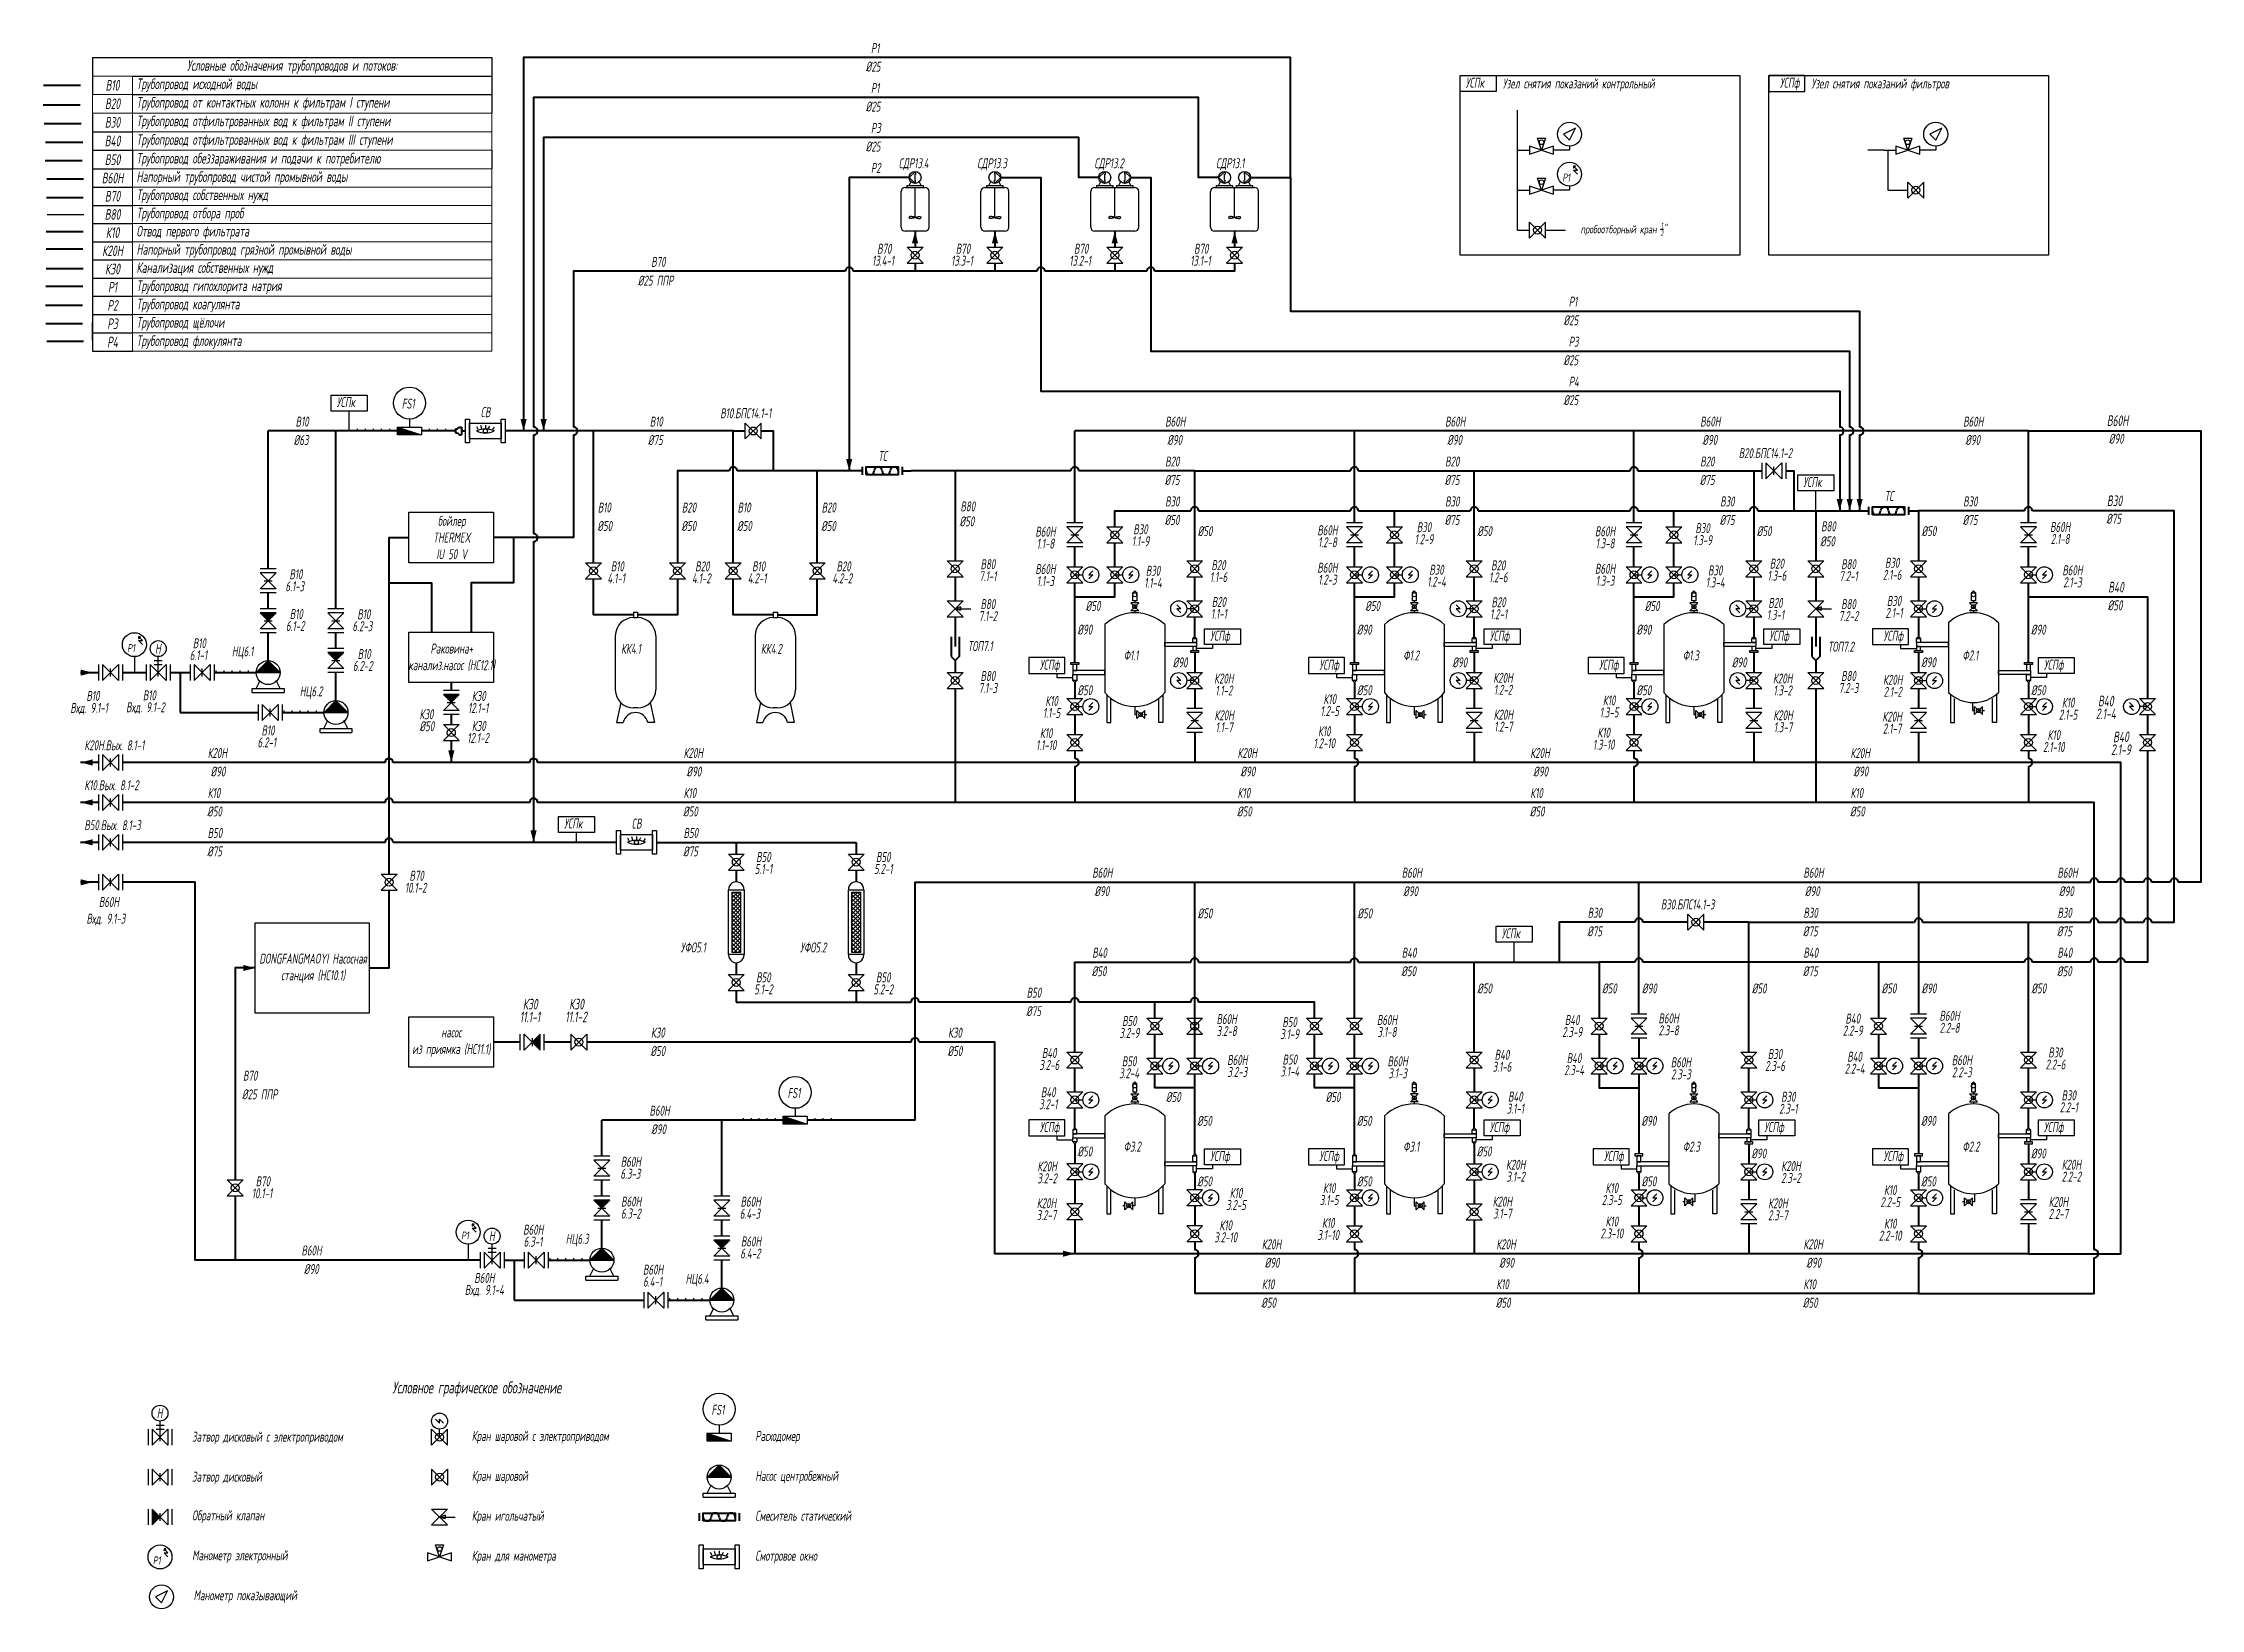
# Model space of a CAD drawing. Header units: inches. Extents: x -9316 to 102479, y -10470 to 39392.
# Drawn here: x 48454 to 102479, y 188 to 39392 of the extents above; entities that cross this region are included whole.
import ezdxf

# ---------------------------------------------------------------- set-up
doc = ezdxf.new("R2010")
doc.units = ezdxf.units.IN
doc.header["$MEASUREMENT"] = 0
for name, color, linetype in [('1', 7, 'Continuous'), ('2', 7, 'Continuous'), ('G', 5, 'Continuous'), ('В80', 1, 'Continuous')]:
    doc.layers.add(name, color=color, linetype=linetype)
for name, color, linetype, lineweight in [('В10', 66, 'Continuous', 40), ('В30', 136, 'Continuous', 40), ('В40', 142, 'Continuous', 40), ('В50', 180, 'Continuous', 40), ('В60Н', 140, 'Continuous', 40), ('В70', 120, 'Continuous', 40), ('К20Н', 33, 'Continuous', 40), ('К30', 54, 'Continuous', 40), ('Р1', 202, 'Continuous', 40), ('Р4', 210, 'Continuous', 40)]:
    doc.layers.add(name, color=color, linetype=linetype, lineweight=lineweight)
for name, color, linetype, lineweight, true_color in [('В20', 7, 'Continuous', 40, 0x0a7800), ('К10', 7, 'Continuous', 40, 0xffbe00), ('Р2', 7, 'Continuous', 40, 0x991b1e), ('Р3', 7, 'Continuous', 40, 0xd19cc7)]:
    doc.layers.add(name, color=color, linetype=linetype, lineweight=lineweight, true_color=true_color)
doc.layers.add('Надписи', color=7, linetype='Continuous', true_color=0x93278f)
doc.styles.add('Eskd знаки', font='eskd.shx', dxfattribs={"width": 0.8, "oblique": 10})

msp = doc.modelspace()

# ---------------------------------------------------------------- texts
at = {"ltscale": 15, "char_height": 250, "width": 850, "attachment_point": 1, "style": 'Eskd знаки'}
for s, insert in [('СДР13.4', (69876, 36511)), ('СДР13.3', (71842, 36511)), ('СДР13.2', (74775, 36511)), ('СДР13.1', (77822, 36511)), ('Ф1.1', (75508, 24186)), ('Ф1.2', (82508, 24186)), ('Ф1.3', (89508, 24186)), ('Ф2.1', (96508, 24186)), ('Ф3.2', (75508, 11886)), ('Ф3.1', (82508, 11886)), ('Ф2.3', (89508, 11886)), ('Ф2.2', (96508, 11886))]:
    msp.add_mtext(s, dxfattribs=dict(at, insert=insert))
at = {"layer": '1', "style": 'Eskd знаки'}
for s, width, gutter_width, heights, insert, char_height, attachment_point in [('УСПк', 2263.46, 22.5, [0], (84072, 38529), 250, 1), ('Узел снятия показаний контрольный', 5424.02, 11.2, [0], (84999, 38507), 250, 1), ('УСПф', 2263.46, 22.5, [0], (92429, 38529), 250, 3), ('Узел снятия показаний фильтров', 5424.02, 11.2, [0], (92730, 38507), 250, 1), ('P1', 522.43, 22.5, [0], (86491, 36125), 200, 1), ('УСПк', 2263.46, 22.5, [0], (55804, 30529), 250, 1), ('СВ', 2263.46, 22.5, [0], (59652, 30277), 250, 3), ('ТС', 2263.46, 22.5, [0], (69587, 29177), 250, 3), ('УСПк', 2263.46, 22.5, [0], (92523, 28529), 250, 1), ('ТС', 2263.46, 22.5, [0], (94786, 28177), 250, 3), ('P1', 522.43, 22.5, [0], (50559, 24345), 200, 1), ('УСПф', 2263.46, 22.5, [0], (77673, 24679), 250, 1), ('УСПф', 2263.46, 22.5, [0], (84673, 24679), 250, 1), ('УСПф', 2263.46, 22.5, [0], (91673, 24679), 250, 1), ('УСПф', 2263.46, 22.5, [0], (95024, 24679), 250, 3), ('УСПф', 2263.46, 22.5, [0], (73899, 23954), 250, 3), ('УСПф', 2263.46, 22.5, [0], (80899, 23954), 250, 3), ('УСПф', 2263.46, 22.5, [0], (87899, 23954), 250, 3), ('УСПф', 2263.46, 22.5, [0], (98548, 23954), 250, 1), ('УСПк', 2263.46, 22.5, [0], (61497, 19979), 250, 1), ('СВ', 2263.46, 22.5, [0], (63435, 19977), 250, 3), ('УСПк', 2263.46, 22.5, [0], (84973, 17229), 250, 1), ('УСПф', 2263.46, 22.5, [0], (73899, 12379), 250, 3), ('УСПф', 2263.46, 22.5, [0], (84673, 12379), 250, 1), ('УСПф', 2263.46, 22.5, [0], (91548, 12379), 250, 1), ('УСПф', 2263.46, 22.5, [0], (98548, 12379), 250, 1), ('УСПф', 2263.46, 22.5, [0], (77673, 11654), 250, 1), ('УСПф', 2263.46, 22.5, [0], (80899, 11654), 250, 3), ('УСПф', 2263.46, 22.5, [0], (88024, 11654), 250, 3), ('УСПф', 2263.46, 22.5, [0], (95024, 11654), 250, 3), ('P1', 522.43, 22.5, [0], (58918, 9635), 200, 1), (' {\\H1.2x;Условное графическое обозначение}', 7988.49, 11.2, [333], (57094, 5882), 250, 1), ('Затвор дисковый с электроприводом', 5424.02, 11.2, [0], (52184, 4623), 250, 1), ('Кран шаровой с электроприводом', 5424.02, 11.2, [0], (59184, 4643), 250, 1), ('Расходомер', 5424.02, 11.2, [0], (66284, 4643), 250, 1), ('Затвор дисковый', 5424.02, 11.2, [0], (52184, 3623), 250, 1), ('Кран шаровой', 5424.02, 11.2, [0], (59184, 3643), 250, 1), ('Насос центробежный', 5424.02, 11.2, [0], (66284, 3643), 250, 1), ('Обратный клапан', 5424.02, 11.2, [0], (52184, 2654), 250, 1), ('Кран игольчатый', 5424.02, 11.2, [0], (59184, 2643), 250, 1), ('Смеситель статический', 5424.02, 11.2, [0], (66284, 2643), 250, 1), ('Манометр электронный', 5424.02, 11.2, [0], (52184, 1654), 250, 1), ('Кран для манометра', 5424.02, 11.2, [0], (59184, 1643), 250, 1), ('Смотровое окно', 5424.02, 11.2, [0], (66284, 1643), 250, 1), ('P1', 522.43, 22.5, [0], (51201, 1501), 200, 1), ('Манометр показывающий', 5424.02, 11.2, [0], (52221, 654), 250, 1)]:
    msp.add_mtext_dynamic_manual_height_columns(s, width=width, gutter_width=gutter_width, heights=heights, dxfattribs=dict(at, insert=insert, char_height=char_height, attachment_point=attachment_point))
at = {"layer": '1', "ltscale": 15, "style": 'Eskd знаки'}
for s, insert, char_height, width, attachment_point in [('\\A1;пробоотборный кран {\\H0.7x;\\S1/2;}" ', (86948, 34899), 200, 2952.12, 1), ('бойлер\\PTHERMEX \\PIU 50 V', (58684, 27013), 250, 2572.66, 5), ('Раковина+\\Pканализ.насос (НС12.1)', (58684, 24013), 250, 2330.68, 5), ('КК4.1', (62923, 24351), 250, 285.44, 1), ('КК4.2', (66423, 24351), 250, 285.44, 1), ('НЦ6.1', (53178, 24287), 250, 850, 1), ('НЦ6.2', (54878, 23287), 250, 850, 1), ('УФО5.1', (64419, 16874), 250, 285.44, 1), ('УФО5.2', (67407, 16874), 250, 285.44, 1), ('DONGFANGMAOYI Насосная станция (НС10.1)', (55214, 16228), 250, 2710.49, 5), ('насос\\Pиз приямка (НС11.1)', (58674, 14381), 250, 2147.28, 5), ('НЦ6.3', (61538, 9578), 250, 850, 1), ('НЦ6.4', (64538, 8578), 250, 850, 1)]:
    msp.add_mtext(s, dxfattribs=dict(at, insert=insert, char_height=char_height, width=width, attachment_point=attachment_point))
at = {"layer": '2', "ltscale": 15, "char_height": 250, "width": 548.04, "attachment_point": 1, "style": 'Eskd знаки'}
for s, insert in [('FS1', (57434, 30491)), ('Н', (51255, 24356)), ('FS1', (67093, 13231)), ('Н', (59615, 9646)), ('Н', (51299, 5212)), ('FS1', (65188, 5297))]:
    msp.add_mtext(s, dxfattribs=dict(at, insert=insert))
at = {"layer": 'Надписи', "ltscale": 15, "attachment_point": 1, "style": 'Eskd знаки'}
for s, insert, char_height, width in [('%%C25', (69051, 38929), 250, 850), ('Р1', (69180, 39392), 250, 850), ('Р1', (69180, 38392), 250, 850), ('%%C25', (69051, 37929), 250, 850), ('Р3', (69180, 37392), 250, 850), ('%%C25', (69051, 36929), 250, 850), ('Р2', (69180, 36392), 250, 850), ('%%C25 ППР', (63346, 33572), 250, 1146.48), ('Р1', (86651, 33042), 250, 850), ('%%C25', (86522, 32579), 250, 850), ('Р3', (86651, 32042), 250, 850), ('%%C25', (86522, 31579), 250, 850), ('Р4', (86651, 31042), 250, 850), ('%%C25', (86522, 30579), 250, 850), ('В10', (54775, 30042), 250, 850), ('В10', (63643, 30042), 250, 850), ('В10.БПС14.1-1', (65407, 30251), 250, 850), ('В60Н', (76548, 30042), 250, 850), ('В60Н', (83557, 30042), 250, 850), ('В60Н', (89945, 30042), 250, 850), ('В60Н', (96528, 30042), 250, 850), ('В60Н', (100124, 30072), 266.7, 850), ('%%C63', (54729, 29579), 250, 850), ('%%C75', (63597, 29579), 250, 850), ('%%C90', (76601, 29582), 250, 850), ('%%C90', (83610, 29582), 250, 850), ('%%C90', (89999, 29582), 250, 850), ('В20.БПС14.1-2', (90909, 29251), 250, 850), ('%%C90', (96582, 29582), 250, 850), ('%%C90', (100177, 29612), 250, 850), ('В20', (76548, 29042), 250, 850), ('В20', (83557, 29042), 250, 850), ('В20', (89945, 29042), 250, 850), ('%%C75', (76537, 28579), 250, 850), ('%%C75', (83546, 28579), 250, 850), ('%%C75', (89934, 28579), 250, 850), ('В10', (62342, 27890), 250, 850), ('В20', (64446, 27890), 250, 850), ('В10', (65842, 27890), 250, 850), ('В20', (67946, 27890), 250, 850), ('В80', (71421, 27917), 250, 850), ('%%C50', (76537, 27579), 250, 850), ('В30', (76548, 28042), 250, 850), ('%%C75', (83546, 27579), 250, 850), ('В30', (83557, 28042), 250, 850), ('%%C75', (90434, 27579), 250, 850), ('В30', (90445, 28042), 250, 850), ('%%C75', (96517, 27579), 250, 850), ('В30', (96528, 28042), 250, 850), ('%%C75', (100113, 27609), 250, 850), ('В30', (100126, 28066), 266.7, 850), ('%%C50', (62331, 27427), 250, 850), ('%%C50', (64435, 27427), 250, 850), ('%%C50', (65831, 27427), 250, 850), ('%%C50', (67935, 27427), 250, 850), ('%%C50', (71399, 27544), 250, 850), ('%%C50', (77362, 27298), 250, 850), ('%%C50', (84362, 27298), 250, 850), ('%%C50', (91362, 27298), 250, 850), ('%%C50', (92949, 27044), 250, 850), ('В80', (92971, 27417), 250, 850), ('%%C50', (95487, 27298), 250, 850), ('%%C50', (74559, 25424), 250, 850), ('%%C50', (81559, 25424), 250, 850), ('%%C50', (88559, 25424), 250, 850), ('%%C50', (100149, 25441), 250, 850), ('В40', (100160, 25904), 266.7, 850), ('%%C90', (74350, 24832), 250, 850), ('%%C90', (81350, 24832), 250, 850), ('%%C90', (88350, 24832), 250, 850), ('%%C90', (98225, 24832), 250, 850), ('%%C90', (76739, 24012), 250, 850), ('%%C90', (83739, 24012), 250, 850), ('%%C90', (90739, 24012), 250, 850), ('%%C90', (95477, 24015), 250, 850), ('%%C50', (74352, 23315), 250, 850), ('%%C50', (81352, 23315), 250, 850), ('%%C50', (88352, 23315), 250, 850), ('%%C50', (98227, 23315), 250, 850), ('К20Н.Вых. 8.1-1', (49485, 21936), 250, 2314.09), ('К20Н', (52573, 21742), 250, 850), ('К20Н', (64489, 21742), 250, 850), ('К20Н', (78359, 21742), 250, 850), ('К20Н', (85689, 21742), 250, 850), ('К20Н', (93707, 21742), 250, 850), ('%%C90', (52648, 21279), 250, 850), ('%%C90', (64564, 21279), 250, 850), ('%%C90', (78434, 21279), 250, 850), ('%%C90', (85764, 21279), 250, 850), ('%%C90', (93781, 21279), 250, 850), ('К10.Вых. 8.1-2', (49485, 20936), 250, 1852.34), ('К10', (52573, 20742), 250, 850), ('К10', (64489, 20742), 250, 850), ('К10', (78359, 20742), 250, 850), ('К10', (85689, 20742), 250, 850), ('К10', (93707, 20742), 250, 850), ('%%C50', (52562, 20279), 250, 850), ('%%C50', (64478, 20279), 250, 850), ('%%C50', (78348, 20279), 250, 850), ('%%C50', (85678, 20279), 250, 850), ('%%C50', (93696, 20279), 250, 850), ('В50.Вых. 8.1-3', (49485, 19936), 250, 1919.91), ('В50', (52573, 19742), 250, 850), ('В50', (64489, 19742), 250, 850), ('%%C75', (52562, 19279), 250, 850), ('%%C75', (64478, 19279), 250, 850), ('В60Н', (74722, 18745), 250, 850), ('В60Н', (82471, 18745), 250, 850), ('В60Н', (92528, 18745), 250, 850), ('В60Н', (98889, 18745), 250, 850), ('\\pi364.76364;В60Н\\P\\pi53.65253;Вхд. 9.1-3', (49485, 18012), 250, 1373.61), ('%%C90', (74778, 18282), 250, 850), ('%%C90', (82509, 18282), 250, 850), ('В30.БПС14.1-3', (88959, 17951), 250, 850), ('%%C90', (92567, 18282), 250, 850), ('%%C90', (98929, 18282), 250, 850), ('%%C50', (77362, 17726), 250, 850), ('%%C50', (81362, 17726), 250, 850), ('В30', (87127, 17742), 250, 850), ('В30', (92528, 17742), 250, 850), ('В30', (98889, 17742), 250, 850), ('%%C75', (87117, 17279), 250, 850), ('%%C75', (92517, 17279), 250, 850), ('%%C75', (98878, 17279), 250, 850), ('%%C50', (74711, 16279), 250, 850), ('В40', (74722, 16742), 250, 850), ('%%C50', (82460, 16279), 250, 850), ('В40', (82471, 16742), 250, 850), ('%%C75', (92517, 16279), 250, 850), ('В40', (92528, 16742), 250, 850), ('%%C50', (98878, 16279), 250, 850), ('В40', (98889, 16742), 250, 850), ('В50', (73080, 15742), 250, 850), ('%%C50', (84362, 15848), 250, 850), ('%%C50', (87487, 15848), 250, 850), ('%%C90', (88487, 15848), 250, 850), ('%%C50', (91237, 15848), 250, 850), ('%%C50', (94487, 15848), 250, 850), ('%%C90', (95487, 15848), 250, 850), ('%%C50', (98237, 15848), 250, 850), ('%%C75', (73069, 15279), 250, 850), ('К30', (63671, 14742), 250, 850), ('К30', (71111, 14742), 250, 850), ('%%C50', (63660, 14279), 250, 850), ('%%C50', (71100, 14279), 250, 850), ('%%C25 ППР', (53434, 13196), 250, 850), ('%%C50', (76569, 13129), 250, 850), ('%%C50', (80569, 13129), 250, 850), ('В60Н', (63636, 12786), 250, 850), ('%%C50', (77350, 12532), 250, 850), ('%%C50', (81350, 12532), 250, 850), ('%%C90', (88475, 12532), 250, 850), ('%%C90', (95475, 12532), 250, 850), ('%%C90', (63680, 12322), 250, 850), ('%%C50', (74352, 11765), 250, 850), ('%%C50', (84352, 11765), 250, 850), ('%%C90', (91227, 11715), 250, 850), ('%%C90', (98227, 11715), 250, 850), ('%%C50', (77352, 11015), 250, 850), ('%%C50', (81352, 11015), 250, 850), ('%%C50', (88477, 11015), 250, 850), ('%%C50', (95477, 11015), 250, 850), ('В60Н', (54922, 9286), 250, 850), ('К20Н', (78966, 9442), 250, 850), ('К20Н', (84838, 9442), 250, 850), ('К20Н', (92528, 9442), 250, 850), ('%%C90', (54985, 8822), 250, 850), ('%%C90', (79041, 8979), 250, 850), ('%%C90', (84913, 8979), 250, 850), ('%%C90', (92602, 8979), 250, 850), ('К10', (78966, 8442), 250, 850), ('К10', (84838, 8442), 250, 850), ('К10', (92528, 8442), 250, 850), ('%%C50', (78955, 7979), 250, 850), ('%%C50', (84828, 7979), 250, 850), ('%%C50', (92517, 7979), 250, 850)]:
    msp.add_mtext(s, dxfattribs=dict(at, insert=insert, char_height=char_height, width=width))
at = {"layer": 'Надписи', "ltscale": 15, "line_spacing_factor": 0.72, "style": 'Eskd знаки'}
for s, insert, char_height, width, attachment_point in [('\\pi194.297;В70', (63484, 34041), 250, 850, 1), ('\\pi194.297;В70\\P\\pi64.54647;13.4-1', (69141, 34369), 250, 850, 1), ('\\pi194.297;В70\\P\\pi75.65758;13.3-1', (71111, 34369), 250, 850, 1), ('\\pi194.297;В70\\P\\pi75.65758;13.2-1', (74070, 34369), 250, 850, 1), ('\\pi194.297;В70\\P\\pi97.87981;13.1-1', (77076, 34369), 250, 850, 1), ('В60Н^J1.1-8', (73550, 27010), 250, 796.88, 5), ('В30^J1.1-9', (75930, 27071), 250, 796.88, 5), ('В60Н^J1.2-8', (80610, 27044), 250, 796.88, 5), ('В30^J1.2-9', (83027, 27122), 250, 796.88, 5), ('В60Н^J1.3-8', (87562, 27018), 250, 796.88, 5), ('В30^J1.3-9', (90004, 27098), 250, 796.88, 5), ('В60Н^J2.1-8', (98956, 27127), 250, 796.88, 5), ('В80^J7.1-1', (72108, 26196), 250, 850, 5), ('В20^J1.3-6', (91864, 26210), 250, 796.88, 5), ('В80^J7.2-1', (93658, 26196), 250, 850, 5), ('В30^J2.1-6', (94750, 26230), 250, 796.88, 5), ('\\pi216.51922;В10\\P\\pi116.51922;6.1-3', (54404, 26218), 250, 850, 1), ('\\pi216.51922;В10\\P\\pi130.07932;4.1-1', (62452, 26417), 250, 850, 1), ('\\pi194.297;В20\\P\\pi111.53058;4.1-2', (64587, 26417), 250, 850, 1), ('\\pi216.51922;В10\\P\\pi107.8571;4.2-1', (65989, 26417), 250, 850, 1), ('\\pi194.297;В20\\P\\pi89.30836;4.2-2', (68124, 26417), 250, 850, 1), ('В60Н^J1.1-3', (73550, 26074), 250, 796.88, 5), ('В30^J1.1-4', (76242, 26030), 250, 796.88, 5), ('В20^J1.1-6', (77883, 26173), 250, 796.88, 5), ('В60Н^J1.2-3', (80610, 26108), 250, 796.88, 5), ('В30^J1.2-4', (83341, 26056), 250, 796.88, 5), ('В20^J1.2-6', (84887, 26166), 250, 796.88, 5), ('В60Н^J1.3-3', (87562, 26082), 250, 796.88, 5), ('В30^J1.3-4', (90319, 26039), 250, 796.88, 5), ('В60Н^J2.1-3', (99264, 26043), 250, 796.88, 5), ('В80^J7.1-2', (72108, 25196), 250, 850, 5), ('В20^J1.1-1', (77892, 25251), 250, 796.88, 5), ('В20^J1.2-1', (84896, 25244), 250, 796.88, 5), ('В20^J1.3-1', (91828, 25227), 250, 796.88, 5), ('В80^J7.2-2', (93658, 25196), 250, 850, 5), ('В30^J2.1-1', (94797, 25276), 250, 796.88, 5), ('\\pi216.51922;В10\\P\\pi120.1927;6.1-2', (54412, 25222), 250, 850, 1), ('\\pi216.51922;В10\\P\\pi94.297;6.2-3', (56104, 25218), 250, 850, 1), ('\\pi216.51922;В10\\P\\pi138.74145;6.1-1', (51986, 24492), 250, 850, 1), ('ТОП7.1', (71917, 24294), 250, 850, 5), ('ТОП7.2', (93467, 24281), 250, 850, 5), ('\\pi216.51922;В10\\P\\pi97.97048;6.2-2', (56112, 24222), 250, 850, 1), ('В80^J7.1-3', (72108, 23396), 250, 850, 5), ('К20Н^J1.1-2', (78016, 23333), 250, 796.88, 5), ('К20Н^J1.2-2', (85006, 23351), 250, 796.88, 5), ('К20Н^J1.3-2', (92008, 23334), 250, 796.88, 5), ('В80^J7.2-3', (93658, 23396), 250, 850, 5), ('К20Н^J2.1-2', (94764, 23300), 250, 796.88, 5), ('\\pi402.34532;В10\\P\\pi-0.10367;Вхд. 9.1-1', (49135, 23173), 250, 1221.65, 1), ('\\pi419.23865;В10\\P\\pi-1.75908;Вхд. 9.1-2', (50532, 23188), 250, 1255.44, 1), ('К30^J%%C50', (57878, 22714), 250, 850, 1), ('\\pi194.297;К30\\P\\pi97.87981;12.1-1', (58993, 23169), 250, 850, 1), ('К10^J1.1-5', (73704, 22771), 250, 796.88, 5), ('К10^J1.2-5', (80668, 22818), 250, 796.88, 5), ('К20Н^J1.2-7', (85014, 22429), 250, 796.88, 5), ('К10^J1.3-5', (87663, 22784), 250, 796.88, 5), ('К10^J2.1-5', (99156, 22728), 250, 796.88, 5), ('В40^J2.1-4', (100099, 22759), 266.7, 850, 5), ('\\pi216.51922;В10\\P\\pi116.51922;6.2-1', (53705, 22308), 250, 850, 1), ('\\pi194.297;К30\\P\\pi79.33106;12.1-2', (58993, 22419), 250, 850, 1), ('К10^J1.1-10', (73567, 21965), 250, 796.88, 5), ('К20Н^J1.1-7', (78024, 22412), 250, 796.88, 5), ('К10^J1.2-10', (80531, 22012), 250, 796.88, 5), ('К10^J1.3-10', (87527, 21978), 250, 796.88, 5), ('К20Н^J1.3-7', (92017, 22413), 250, 796.88, 5), ('К20Н^J2.1-7', (94748, 22379), 250, 796.88, 5), ('К10^J2.1-10', (98797, 21918), 250, 796.88, 5), ('В40^J2.1-9', (100478, 21862), 266.7, 850, 5), ('В50\\P5.1-1', (66489, 18864), 250, 850, 5), ('В50\\P5.2-1', (69489, 18864), 250, 850, 5), ('\\pi194.297;В70\\P\\pi79.33106;10.1-2', (57432, 18669), 250, 850, 1), ('В50\\P5.1-2', (66488, 15849), 250, 850, 5), ('В50\\P5.2-2', (69488, 15849), 250, 850, 5), ('\\pi178.91724;К30\\P\\pi99.77574;11.1-1', (60286, 15462), 266.67, 850, 1), ('\\pi178.91724;К30\\P\\pi79.99037;11.1-2', (61445, 15464), 266.67, 850, 1), ('В60Н^J2.2-8', (96187, 14887), 250, 796.88, 5), ('В50^J3.2-9', (75652, 14759), 250, 796.88, 5), ('В60Н^J3.2-8', (78087, 14805), 250, 796.88, 5), ('В50^J3.1-9', (79663, 14729), 250, 796.88, 5), ('В60Н^J3.1-8', (82102, 14783), 250, 796.88, 5), ('В40^J2.3-9', (86738, 14782), 250, 796.88, 5), ('В60Н^J2.3-8', (89152, 14823), 250, 796.88, 5), ('В40^J2.2-9', (93763, 14817), 250, 796.88, 5), ('В40^J3.2-6', (73645, 13957), 250, 796.88, 5), ('В60Н^J3.2-3', (78354, 13782), 250, 796.88, 5), ('В50^J3.1-4', (79668, 13793), 250, 796.88, 5), ('В40^J3.1-6', (84980, 13911), 250, 796.88, 5), ('В40^J2.3-4', (86785, 13827), 250, 796.88, 5), ('В30^J2.3-6', (91816, 13930), 250, 796.88, 5), ('В40^J2.2-4', (93809, 13863), 250, 796.88, 5), ('В60Н^J2.2-3', (96495, 13775), 250, 796.88, 5), ('В30^J2.2-6', (98839, 13969), 250, 796.88, 5), ('\\pi194.297;В70', (53264, 13662), 250, 850, 1), ('В50^J3.2-4', (75646, 13750), 250, 796.88, 5), ('В60Н^J3.1-3', (82368, 13748), 250, 796.88, 5), ('В60Н^J2.3-3', (89460, 13722), 250, 796.88, 5), ('В40^J3.2-1', (73620, 12974), 250, 796.88, 5), ('В40^J3.1-1', (85315, 12864), 250, 796.88, 5), ('В30^J2.3-1', (92150, 12860), 250, 796.88, 5), ('В30^J2.2-1', (99172, 12896), 250, 796.88, 5), ('\\pi102.95913;В60Н\\P\\pi94.297;6.3-3', (62814, 11508), 250, 850, 1), ('К20Н^J3.2-2', (73591, 11117), 250, 796.88, 5), ('К20Н^J3.1-2', (85323, 11158), 250, 796.88, 5), ('К20Н^J2.3-2', (92215, 11126), 250, 796.88, 5), ('К20Н^J2.2-2', (99237, 11161), 250, 796.88, 5), ('\\pi194.297;В70\\P\\pi97.87981;10.1-1', (53582, 11018), 250, 850, 1), ('К10^J3.1-5', (80654, 10573), 250, 796.88, 5), ('К10^J2.3-5', (87730, 10575), 250, 796.88, 5), ('\\pi102.95913;В60Н\\P\\pi97.97048;6.3-2', (62823, 10512), 250, 850, 1), ('\\pi102.95913;В60Н\\P\\pi83.18589;6.4-3', (65814, 10508), 250, 850, 1), ('К20Н^J3.2-7', (73575, 10196), 250, 796.88, 5), ('К10^J3.2-5', (78320, 10450), 250, 796.88, 5), ('К20Н^J3.1-7', (84989, 10236), 250, 796.88, 5), ('К20Н^J2.3-7', (91889, 10192), 250, 796.88, 5), ('К10^J2.2-5', (94702, 10522), 250, 796.88, 5), ('К20Н^J2.2-7', (98912, 10227), 250, 796.88, 5), ('\\pi102.95913;В60Н\\P\\pi116.51922;6.3-1', (60370, 9807), 250, 850, 1), ('К10^J3.2-10', (78063, 9641), 250, 796.88, 5), ('К10^J3.1-10', (80629, 9700), 250, 796.88, 5), ('К10^J2.3-10', (87730, 9737), 250, 796.88, 5), ('К10^J2.2-10', (94702, 9683), 250, 796.88, 5), ('\\pi102.95913;В60Н\\P\\pi86.85937;6.4-2', (65823, 9512), 250, 850, 1), ('\\pi102.95913;В60Н\\P\\pi105.40811;6.4-1', (63370, 8807), 250, 850, 1), ('В60Н^JВхд. 9.1-4', (59502, 8304), 250, 1393.57, 5)]:
    msp.add_mtext(s, dxfattribs=dict(at, insert=insert, char_height=char_height, width=width, attachment_point=attachment_point))

# ---------------------------------------------------------------- blocks, each defined once
blk = doc.blocks.new('*T5')
at = {"color": 0, "linetype": 'ByBlock', "lineweight": -2, "transparency": 16777216}
for p, q in [((0, 0), (10000, 0)), ((0, 0), (0, -467)), ((10000, 0), (10000, -1389)), ((1000, -467), (10000, -467)), ((1000, -922), (10000, -922)), ((0, -1389), (0, -7352)), ((0, -1856), (1000, -1856)), ((0, -2322), (1000, -2322)), ((1000, -2322), (1000, -2789)), ((10000, -2322), (10000, -2789)), ((0, -2789), (1000, -2789)), ((0, -3244), (1000, -3244)), ((0, -3700), (1000, -3700)), ((0, -4156), (1000, -4156)), ((0, -4611), (1000, -4611)), ((0, -5067), (1000, -5067)), ((0, -5522), (1000, -5522)), ((0, -5978), (1000, -5978)), ((0, -6433), (1000, -6433)), ((0, -6896), (1000, -6896)), ((0, -7352), (1000, -7352))]:
    blk.add_line(p, q, dxfattribs=at)
at = {"color": 7, "linetype": 'ByBlock', "lineweight": 15, "transparency": 16777216}
for p, q in [((0, -467), (1000, -467)), ((0, -467), (0, -1389)), ((1000, -467), (1000, -2322)), ((0, -922), (1000, -922)), ((0, -1389), (10000, -1389)), ((10000, -1389), (10000, -2322)), ((1000, -1856), (10000, -1856)), ((1000, -2322), (10000, -2322)), ((1000, -2789), (10000, -2789)), ((1000, -2789), (1000, -7352)), ((10000, -2789), (10000, -7352)), ((1000, -3244), (10000, -3244)), ((1000, -3700), (10000, -3700)), ((1000, -4156), (10000, -4156)), ((1000, -4611), (10000, -4611)), ((1000, -5067), (10000, -5067)), ((1000, -5522), (10000, -5522)), ((1000, -5978), (10000, -5978)), ((1000, -6433), (10000, -6433)), ((1000, -6896), (10000, -6896)), ((1000, -7352), (10000, -7352))]:
    blk.add_line(p, q, dxfattribs=at)
at = {"color": 0, "transparency": 16777216, "style": 'Eskd знаки'}
for s, insert, char_height, width, attachment_point in [('Трубопровод исходной воды', (1100, -694), 266.67, 8800.02, 4), ('Условные обозначения трубопроводов и потоков:', (5000, -233), 266.67, 9997.82, 5), ('В20', (500, -1156), 266.7, 910, 5), ('В10', (500, -694), 266.7, 910, 5), ('Трубопровод от контактных колонн к фильтрам I ступени', (1100, -1156), 266.67, 8800.02, 4), ('В30', (500, -1622), 266.7, 970, 5), ('Трубопровод отфильтрованных вод к фильтрам II ступени', (1100, -1622), 266.67, 8800.02, 4), ('В40', (500, -2089), 266.7, 970, 5), ('Трубопровод отфильтрованных вод к фильтрам III ступени', (1100, -2089), 266.67, 8800.02, 4), ('В50', (500, -2556), 266.7, 970, 5), ('Трубопровод обеззараживания и подачи к потребителю', (1100, -2556), 266.67, 8800.02, 4), ('В60Н', (500, -3017), 266.7, 970, 5), ('Напорный трубопровод чистой промывной воды', (1100, -3017), 266.67, 8800.02, 4), ('В70', (500, -3472), 266.7, 970, 5), ('Трубопровод собственных нужд', (1100, -3472), 266.67, 8800.02, 4), ('Трубопровод отбора проб', (1100, -3928), 266.67, 8800.02, 4), ('В80', (500, -3928), 266.7, 970, 5), ('К10', (500, -4383), 266.7, 970, 5), ('Отвод первого фильтрата', (1100, -4383), 266.67, 8800.02, 4), ('К20Н', (500, -4839), 266.7, 970, 5), ('Напорный трубопровод грязной промывной воды', (1100, -4839), 266.67, 8800.02, 4), ('К30', (500, -5294), 266.7, 970, 5), ('Канализация собственных нужд', (1100, -5294), 266.67, 8800.02, 4), ('Р1', (500, -5750), 266.7, 970, 5), ('Трубопровод гипохлорита натрия', (1100, -5750), 266.67, 8800.02, 4), ('Р2', (500, -6206), 266.7, 970, 5), ('Трубопровод коагулянта', (1100, -6206), 266.67, 8800.02, 4), ('Р4', (500, -7124), 266.7, 970, 5), ('Р3', (500, -6665), 266.7, 970, 5), ('Трубопровод щёлочи', (1100, -6665), 266.67, 8800.02, 4), ('Трубопровод флокулянта', (1100, -7124), 266.67, 8800.02, 4)]:
    blk.add_mtext(s, dxfattribs=dict(at, insert=insert, char_height=char_height, width=width, attachment_point=attachment_point))

# ---------------------------------------------------------------- hatches: boundary and pattern name
h = msp.add_hatch(color=256)
h.dxf.hatch_style = 1
h.paths.add_polyline_path([(54286, 25131), (53886, 25131), (54086, 24931)])
h = msp.add_hatch(color=256)
h.dxf.hatch_style = 1
h.paths.add_polyline_path([(54385, 23631), (54086, 23931), (53787, 23631)])
h = msp.add_hatch(color=256)
h.dxf.hatch_style = 1
h.paths.add_polyline_path([(55986, 24131), (55586, 24131), (55786, 23931)])
h = msp.add_hatch(color=256)
h.dxf.hatch_style = 1
h.paths.add_polyline_path([(56085, 22631), (55786, 22931), (55487, 22631)])
h = msp.add_hatch(color=256)
h.dxf.hatch_style = 1
h.paths.add_polyline_path([(58874, 23081), (58474, 23081), (58674, 22881)])
h = msp.add_hatch(color=256)
h.dxf.hatch_style = 1
h.paths.add_polyline_path([(60900, 14181), (60900, 14581), (60700, 14381)])
h = msp.add_hatch(color=256)
h.dxf.hatch_style = 1
h.paths.add_polyline_path([(62645, 10421), (62245, 10421), (62445, 10221)])
h = msp.add_hatch(color=256)
h.dxf.hatch_style = 1
h.paths.add_polyline_path([(62745, 8921), (62445, 9221), (62146, 8921)])
h = msp.add_hatch(color=256)
h.dxf.hatch_style = 1
h.paths.add_polyline_path([(65645, 9421), (65245, 9421), (65445, 9221)])
h = msp.add_hatch(color=256)
h.dxf.hatch_style = 1
h.paths.add_polyline_path([(65745, 7921), (65445, 8221), (65146, 7921)])
h = msp.add_hatch(color=256)
h.dxf.hatch_style = 1
h.paths.add_polyline_path([(65679, 3488), (65380, 3788), (65081, 3488)])
h = msp.add_hatch(color=256)
h.dxf.hatch_style = 1
h.paths.add_polyline_path([(51180, 2688), (51180, 2288), (51380, 2488)])
at = {"layer": '1'}
h = msp.add_hatch(dxfattribs=at)
h.set_pattern_fill('ANSI37', color=256, scale=22.5, angle=-90, style=0)
h.set_pattern_definition([(315, (21797.07, 37931.38), (50.51394, 50.51394), []), (45, (21797.07, 37931.38), (-50.51394, 50.51394), [])])
h.paths.add_polyline_path([(65704, 16625), (65916, 16625), (65916, 18137), (65704, 18137)])
h = msp.add_hatch(dxfattribs=at)
h.set_pattern_fill('ANSI37', color=256, scale=22.5, angle=-90, style=0)
h.set_pattern_definition([(315, (24797.07, 37931.38), (50.51394, 50.51394), []), (45, (24797.07, 37931.38), (-50.51394, 50.51394), [])])
h.paths.add_polyline_path([(68704, 16625), (68916, 16625), (68916, 18137), (68704, 18137)])
at = {"layer": '2', "ltscale": 0.5}
for points in [[(57326, 29781), (57326, 29581), (57926, 29581)], [(66986, 12521), (66986, 12321), (67586, 12321)], [(65080, 4588), (65080, 4388), (65680, 4388)]]:
    msp.add_hatch(color=256, dxfattribs=at).paths.add_polyline_path(points)

# ---------------------------------------------------------------- linework, layer by layer
for p, q in [((85371, 36711), (85371, 37711)), ((85671, 36811), (85671, 36611)), ((85971, 36711), (85671, 36811)), ((85971, 36711), (85871, 37011)), ((85871, 37011), (86071, 37011)), ((86071, 37011), (85971, 36711)), ((86271, 36811), (85971, 36711)), ((86271, 36611), (86271, 36811)), ((86821, 37261), (86521, 37111)), ((86521, 37111), (86671, 36961)), ((86671, 36961), (86821, 37261)), ((86671, 36961), (86821, 37261)), ((86671, 36811), (86671, 36711)), ((94840, 36811), (94840, 36611)), ((95140, 36711), (94840, 36811)), ((95140, 36711), (95040, 37011)), ((95040, 37011), (95240, 37011)), ((95240, 37011), (95140, 36711)), ((95440, 36811), (95140, 36711)), ((95440, 36611), (95440, 36811)), ((95990, 37261), (95690, 37111)), ((95690, 37111), (95840, 36961)), ((95840, 36961), (95990, 37261)), ((95840, 36961), (95990, 37261)), ((95840, 36811), (95840, 36711)), ((85371, 36711), (85671, 36711)), ((85371, 34711), (85371, 36711)), ((85671, 36611), (85971, 36711)), ((85971, 36711), (86271, 36611)), ((86671, 36711), (86271, 36711)), ((86871, 36211), (86771, 36311)), ((86871, 36111), (86771, 36211)), ((86771, 36211), (86871, 36211)), ((94540, 36711), (94140, 36711)), ((94540, 36711), (94840, 36711)), ((94640, 36711), (94640, 35711)), ((94840, 36611), (95140, 36711)), ((95140, 36711), (95440, 36611)), ((95840, 36711), (95440, 36711)), ((69936, 34781), (69936, 35681)), ((70036, 35781), (70536, 35781)), ((70086, 35781), (70086, 35831)), ((70086, 35831), (70486, 35831)), ((70136, 35831), (70186, 35931)), ((70286, 35031), (70286, 35781)), ((70436, 35831), (70386, 35931)), ((70486, 35831), (70486, 35781)), ((70636, 34781), (70636, 35681)), ((71936, 34781), (71936, 35681)), ((72036, 35781), (72536, 35781)), ((72086, 35781), (72086, 35831)), ((72086, 35831), (72486, 35831)), ((72136, 35831), (72186, 35931)), ((72286, 35031), (72286, 35781)), ((72436, 35831), (72386, 35931)), ((72486, 35831), (72486, 35781)), ((72636, 34781), (72636, 35681)), ((74686, 34781), (74686, 35681)), ((74786, 35781), (75786, 35781)), ((74836, 35781), (74836, 35831)), ((74836, 35831), (75236, 35831)), ((74886, 35831), (74936, 35931)), ((75186, 35831), (75136, 35931)), ((75236, 35831), (75236, 35781)), ((75286, 35031), (75286, 35781)), ((75336, 35781), (75336, 35831)), ((75336, 35831), (75736, 35831)), ((75386, 35831), (75436, 35931)), ((75686, 35831), (75636, 35931)), ((75736, 35831), (75736, 35781)), ((75886, 34781), (75886, 35681)), ((77686, 34781), (77686, 35681)), ((77786, 35781), (78786, 35781)), ((77836, 35781), (77836, 35831)), ((77836, 35831), (78236, 35831)), ((77886, 35831), (77936, 35931)), ((78186, 35831), (78136, 35931)), ((78236, 35831), (78236, 35781)), ((78286, 35031), (78286, 35781)), ((78336, 35781), (78336, 35831)), ((78336, 35831), (78736, 35831)), ((78386, 35831), (78436, 35931)), ((78686, 35831), (78636, 35931)), ((78736, 35831), (78736, 35781)), ((78886, 34781), (78886, 35681)), ((85371, 35711), (85671, 35711)), ((85671, 35811), (85671, 35611)), ((85971, 35711), (85671, 35811)), ((85671, 35611), (85971, 35711)), ((85971, 35711), (85871, 36011)), ((85871, 36011), (86071, 36011)), ((86071, 36011), (85971, 35711)), ((86271, 35811), (85971, 35711)), ((85971, 35711), (86271, 35611)), ((86271, 35611), (86271, 35811)), ((86671, 35711), (86271, 35711)), ((86671, 35811), (86671, 35711)), ((94640, 35711), (95140, 35711)), ((95140, 35511), (95140, 35911)), ((95540, 35911), (95140, 35511)), ((95540, 35511), (95140, 35911)), ((95540, 35511), (95540, 35911)), ((70536, 34681), (70036, 34681)), ((72536, 34681), (72036, 34681)), ((75786, 34681), (74786, 34681)), ((78786, 34681), (77786, 34681)), ((85371, 34711), (85671, 34711)), ((85671, 34511), (85671, 34911)), ((85671, 34911), (86071, 34511)), ((85671, 34511), (86071, 34911)), ((86071, 34511), (86071, 34911)), ((86071, 34711), (86571, 34711)), ((70086, 34281), (70486, 34281)), ((70486, 34281), (70086, 33881)), ((70086, 34281), (70486, 33881)), ((72086, 34281), (72486, 34281)), ((72486, 34281), (72086, 33881)), ((72086, 34281), (72486, 33881)), ((75086, 34281), (75486, 34281)), ((75486, 34281), (75086, 33881)), ((75086, 34281), (75486, 33881)), ((78086, 34281), (78486, 34281)), ((78486, 34281), (78086, 33881)), ((78086, 34281), (78486, 33881)), ((70086, 33881), (70486, 33881)), ((72086, 33881), (72486, 33881)), ((75086, 33881), (75486, 33881)), ((78086, 33881), (78486, 33881)), ((56326, 29681), (56326, 29731)), ((56526, 29681), (56526, 29731)), ((56726, 29681), (56726, 29731)), ((56926, 29681), (56926, 29731)), ((57126, 29731), (57126, 29681)), ((58126, 29681), (58126, 29731)), ((58326, 29681), (58326, 29731)), ((58526, 29731), (58526, 29681)), ((66034, 29481), (66034, 29881)), ((66034, 29881), (66434, 29481)), ((66034, 29481), (66434, 29881)), ((66434, 29481), (66434, 29881)), ((91486, 28881), (91486, 28481)), ((91586, 28881), (91586, 28481)), ((91586, 28481), (91986, 28881)), ((91586, 28881), (91986, 28481)), ((91786, 28581), (91786, 28781)), ((91986, 28881), (91986, 28481)), ((92086, 28881), (92086, 28481)), ((74486, 27381), (74086, 27381)), ((74486, 27281), (74086, 27281)), ((74086, 27281), (74486, 26881)), ((74486, 27281), (74086, 26881)), ((74186, 27081), (74386, 27081)), ((75086, 27281), (75486, 27281)), ((75486, 27281), (75086, 26881)), ((75086, 27281), (75486, 26881)), ((81486, 27381), (81086, 27381)), ((81486, 27281), (81086, 27281)), ((81086, 27281), (81486, 26881)), ((81486, 27281), (81086, 26881)), ((81186, 27081), (81386, 27081)), ((82086, 27281), (82486, 27281)), ((82486, 27281), (82086, 26881)), ((82086, 27281), (82486, 26881)), ((88486, 27381), (88086, 27381)), ((88486, 27281), (88086, 27281)), ((88086, 27281), (88486, 26881)), ((88486, 27281), (88086, 26881)), ((88186, 27081), (88386, 27081)), ((89086, 27281), (89486, 27281)), ((89486, 27281), (89086, 26881)), ((89086, 27281), (89486, 26881)), ((98361, 27381), (97961, 27381)), ((98361, 27281), (97961, 27281)), ((97961, 27281), (98361, 26881)), ((98361, 27281), (97961, 26881)), ((98061, 27081), (98261, 27081)), ((74486, 26881), (74086, 26881)), ((74486, 26781), (74086, 26781)), ((75086, 26881), (75486, 26881)), ((81486, 26881), (81086, 26881)), ((81486, 26781), (81086, 26781)), ((82086, 26881), (82486, 26881)), ((88486, 26881), (88086, 26881)), ((88486, 26781), (88086, 26781)), ((89086, 26881), (89486, 26881)), ((98361, 26881), (97961, 26881)), ((98361, 26781), (97961, 26781)), ((54286, 26231), (53886, 26231)), ((54286, 26131), (53886, 26131)), ((53886, 26131), (54286, 25731)), ((54286, 26131), (53886, 25731)), ((62034, 26377), (62434, 26377)), ((62434, 26377), (62034, 25977)), ((62034, 26377), (62434, 25977)), ((62034, 25977), (62434, 25977)), ((64138, 26377), (64538, 26377)), ((64538, 26377), (64138, 25977)), ((64138, 26377), (64538, 25977)), ((64138, 25977), (64538, 25977)), ((65534, 26377), (65934, 26377)), ((65934, 26377), (65534, 25977)), ((65534, 26377), (65934, 25977)), ((65534, 25977), (65934, 25977)), ((67638, 26377), (68038, 26377)), ((68038, 26377), (67638, 25977)), ((67638, 26377), (68038, 25977)), ((67638, 25977), (68038, 25977)), ((71086, 26431), (71486, 26431)), ((71486, 26431), (71086, 26031)), ((71086, 26431), (71486, 26031)), ((71086, 26031), (71486, 26031)), ((74086, 26281), (74486, 26281)), ((74486, 26281), (74086, 25881)), ((74086, 26281), (74486, 25881)), ((74286, 26081), (74486, 26081)), ((74736, 26181), (74636, 26081)), ((74636, 26081), (74736, 26081)), ((74736, 26081), (74636, 25981)), ((75086, 26281), (75486, 26281)), ((75486, 26281), (75086, 25881)), ((75086, 26281), (75486, 25881)), ((75286, 26081), (75486, 26081)), ((75736, 26181), (75636, 26081)), ((75636, 26081), (75736, 26081)), ((75736, 26081), (75636, 25981)), ((77086, 26431), (77486, 26431)), ((77486, 26431), (77086, 26031)), ((77086, 26431), (77486, 26031)), ((77086, 26031), (77486, 26031)), ((81086, 26281), (81486, 26281)), ((81486, 26281), (81086, 25881)), ((81086, 26281), (81486, 25881)), ((81286, 26081), (81486, 26081)), ((81736, 26181), (81636, 26081)), ((81636, 26081), (81736, 26081)), ((81736, 26081), (81636, 25981)), ((82086, 26281), (82486, 26281)), ((82486, 26281), (82086, 25881)), ((82086, 26281), (82486, 25881)), ((82286, 26081), (82486, 26081)), ((82736, 26181), (82636, 26081)), ((82636, 26081), (82736, 26081)), ((82736, 26081), (82636, 25981)), ((84086, 26431), (84486, 26431)), ((84486, 26431), (84086, 26031)), ((84086, 26431), (84486, 26031)), ((84086, 26031), (84486, 26031)), ((88086, 26281), (88486, 26281)), ((88486, 26281), (88086, 25881)), ((88086, 26281), (88486, 25881)), ((88286, 26081), (88486, 26081)), ((88736, 26181), (88636, 26081)), ((88636, 26081), (88736, 26081)), ((88736, 26081), (88636, 25981)), ((89086, 26281), (89486, 26281)), ((89486, 26281), (89086, 25881)), ((89086, 26281), (89486, 25881)), ((89286, 26081), (89486, 26081)), ((89736, 26181), (89636, 26081)), ((89636, 26081), (89736, 26081)), ((89736, 26081), (89636, 25981)), ((91086, 26431), (91486, 26431)), ((91486, 26431), (91086, 26031)), ((91086, 26431), (91486, 26031)), ((91086, 26031), (91486, 26031)), ((92636, 26431), (93036, 26431)), ((93036, 26431), (92636, 26031)), ((92636, 26431), (93036, 26031)), ((92636, 26031), (93036, 26031)), ((95211, 26431), (95611, 26431)), ((95611, 26431), (95211, 26031)), ((95211, 26431), (95611, 26031)), ((95211, 26031), (95611, 26031)), ((97961, 26281), (98361, 26281)), ((98361, 26281), (97961, 25881)), ((97961, 26281), (98361, 25881)), ((98161, 26081), (98361, 26081)), ((98611, 26181), (98511, 26081)), ((98511, 26081), (98611, 26081)), ((98611, 26081), (98511, 25981)), ((54286, 25731), (53886, 25731)), ((54286, 25631), (53886, 25631)), ((53986, 25931), (54186, 25931)), ((71086, 25431), (71486, 25431)), ((71486, 25431), (71086, 25031)), ((71086, 25431), (71486, 25031)), ((74086, 25881), (74486, 25881)), ((75086, 25881), (75486, 25881)), ((75736, 25631), (75786, 25681)), ((75786, 25681), (75836, 25631)), ((75786, 25431), (75786, 25381)), ((77086, 25431), (77486, 25431)), ((77486, 25431), (77086, 25031)), ((77086, 25431), (77486, 25031)), ((81086, 25881), (81486, 25881)), ((82086, 25881), (82486, 25881)), ((82736, 25631), (82786, 25681)), ((82786, 25681), (82836, 25631)), ((82786, 25431), (82786, 25381)), ((84086, 25431), (84486, 25431)), ((84486, 25431), (84086, 25031)), ((84086, 25431), (84486, 25031)), ((88086, 25881), (88486, 25881)), ((89086, 25881), (89486, 25881)), ((89736, 25631), (89786, 25681)), ((89786, 25681), (89836, 25631)), ((89786, 25431), (89786, 25381)), ((91086, 25431), (91486, 25431)), ((91486, 25431), (91086, 25031)), ((91086, 25431), (91486, 25031)), ((92636, 25431), (93036, 25431)), ((93036, 25431), (92636, 25031)), ((92636, 25431), (93036, 25031)), ((95211, 25431), (95611, 25431)), ((95611, 25431), (95211, 25031)), ((95211, 25431), (95611, 25031)), ((96736, 25631), (96786, 25681)), ((96786, 25681), (96836, 25631)), ((96786, 25431), (96786, 25381)), ((97961, 25881), (98361, 25881)), ((54286, 25231), (53886, 25231)), ((54286, 25131), (53886, 25131)), ((53886, 25131), (54286, 24731)), ((54286, 25131), (53886, 24731)), ((53986, 24931), (54186, 24931)), ((55986, 25231), (55586, 25231)), ((55986, 25131), (55586, 25131)), ((55586, 25131), (55986, 24731)), ((55986, 25131), (55586, 24731)), ((55686, 24931), (55886, 24931)), ((71086, 25031), (71486, 25031)), ((71426, 25281), (71286, 25231)), ((71286, 25231), (71426, 25191)), ((71286, 25231), (71678, 25231)), ((71426, 25281), (71426, 25191)), ((75886, 25381), (75686, 25381)), ((75686, 25381), (75886, 25181)), ((75886, 25381), (75686, 25181)), ((75886, 25181), (75686, 25181)), ((75786, 25181), (75786, 25131)), ((76836, 25331), (76936, 25231)), ((76936, 25231), (76836, 25231)), ((76836, 25231), (76936, 25131)), ((77286, 25231), (77086, 25231)), ((77086, 25031), (77486, 25031)), ((82886, 25381), (82686, 25381)), ((82686, 25381), (82886, 25181)), ((82886, 25381), (82686, 25181)), ((82886, 25181), (82686, 25181)), ((82786, 25181), (82786, 25131)), ((83836, 25331), (83936, 25231)), ((83936, 25231), (83836, 25231)), ((83836, 25231), (83936, 25131)), ((84286, 25231), (84086, 25231)), ((84086, 25031), (84486, 25031)), ((89886, 25381), (89686, 25381)), ((89686, 25381), (89886, 25181)), ((89886, 25381), (89686, 25181)), ((89886, 25181), (89686, 25181)), ((89786, 25181), (89786, 25131)), ((90836, 25331), (90936, 25231)), ((90936, 25231), (90836, 25231)), ((90836, 25231), (90936, 25131)), ((91286, 25231), (91086, 25231)), ((91086, 25031), (91486, 25031)), ((92636, 25031), (93036, 25031)), ((92976, 25281), (92836, 25231)), ((92836, 25231), (92976, 25191)), ((92836, 25231), (93228, 25231)), ((92976, 25281), (92976, 25191)), ((95211, 25031), (95611, 25031)), ((95411, 25231), (95611, 25231)), ((95861, 25331), (95761, 25231)), ((95761, 25231), (95861, 25231)), ((95861, 25231), (95761, 25131)), ((96886, 25381), (96686, 25381)), ((96686, 25381), (96886, 25181)), ((96886, 25381), (96686, 25181)), ((96886, 25181), (96686, 25181)), ((96786, 25181), (96786, 25131)), ((50938, 24431), (50838, 24531)), ((50938, 24331), (50838, 24431)), ((50838, 24431), (50938, 24431)), ((54286, 24731), (53886, 24731)), ((54286, 24631), (53886, 24631)), ((55986, 24731), (55586, 24731)), ((55986, 24631), (55586, 24631)), ((77286, 24531), (77236, 24481)), ((77336, 24481), (77286, 24531)), ((77736, 24331), (77736, 24231)), ((84286, 24531), (84236, 24481)), ((84336, 24481), (84286, 24531)), ((84736, 24331), (84736, 24231)), ((91286, 24531), (91236, 24481)), ((91336, 24481), (91286, 24531)), ((91736, 24331), (91736, 24231)), ((94961, 24331), (94961, 24231)), ((95411, 24531), (95361, 24481)), ((95461, 24481), (95411, 24531)), ((49841, 23831), (49841, 23431)), ((49941, 23831), (49941, 23431)), ((49941, 23431), (50341, 23831)), ((49941, 23831), (50341, 23431)), ((50341, 23831), (50341, 23431)), ((50441, 23831), (50441, 23431)), ((50738, 24031), (50738, 23631)), ((51036, 23831), (51036, 23431)), ((51136, 23831), (51136, 23431)), ((51136, 23431), (51536, 23831)), ((51136, 23831), (51536, 23431)), ((51236, 23931), (51436, 23931)), ((51236, 23831), (51436, 23831)), ((51336, 23531), (51336, 24031)), ((51536, 23831), (51536, 23431)), ((51636, 23831), (51636, 23431)), ((52136, 23831), (52136, 23431)), ((52236, 23831), (52236, 23431)), ((52236, 23431), (52636, 23831)), ((52236, 23831), (52636, 23431)), ((52636, 23831), (52636, 23431)), ((52736, 23831), (52736, 23431)), ((55986, 24231), (55586, 24231)), ((55986, 24131), (55586, 24131)), ((55586, 24131), (55986, 23731)), ((55986, 24131), (55586, 23731)), ((55686, 23931), (55886, 23931)), ((77736, 24231), (77336, 24231)), ((84736, 24231), (84336, 24231)), ((91736, 24231), (91336, 24231)), ((94961, 24231), (95361, 24231)), ((50141, 23531), (50141, 23731)), ((52436, 23531), (52436, 23731)), ((52786, 23631), (52786, 23681)), ((52986, 23631), (52986, 23681)), ((53186, 23631), (53186, 23681)), ((53386, 23631), (53386, 23681)), ((53586, 23681), (53586, 23631)), ((53686, 23131), (53686, 23231)), ((53686, 23231), (54486, 23231)), ((53786, 23631), (54386, 23631)), ((53786, 23231), (53886, 23431)), ((54386, 23231), (54286, 23431)), ((54486, 23231), (54486, 23131)), ((55986, 23731), (55586, 23731)), ((55986, 23631), (55586, 23631)), ((71086, 23631), (71486, 23631)), ((71486, 23631), (71086, 23231)), ((71086, 23631), (71486, 23231)), ((71086, 23231), (71486, 23231)), ((73836, 23606), (73836, 23506)), ((73836, 23506), (74236, 23506)), ((74286, 23381), (74236, 23431)), ((74336, 23431), (74286, 23381)), ((76836, 23531), (76936, 23431)), ((76936, 23431), (76836, 23431)), ((76836, 23431), (76936, 23331)), ((77086, 23631), (77486, 23631)), ((77486, 23631), (77086, 23231)), ((77086, 23631), (77486, 23231)), ((77286, 23431), (77086, 23431)), ((77086, 23231), (77486, 23231)), ((80836, 23606), (80836, 23506)), ((80836, 23506), (81236, 23506)), ((81286, 23381), (81236, 23431)), ((81336, 23431), (81286, 23381)), ((83836, 23531), (83936, 23431)), ((83936, 23431), (83836, 23431)), ((83836, 23431), (83936, 23331)), ((84086, 23631), (84486, 23631)), ((84486, 23631), (84086, 23231)), ((84086, 23631), (84486, 23231)), ((84286, 23431), (84086, 23431)), ((84086, 23231), (84486, 23231)), ((87836, 23606), (87836, 23506)), ((87836, 23506), (88236, 23506)), ((88286, 23381), (88236, 23431)), ((88336, 23431), (88286, 23381)), ((90836, 23531), (90936, 23431)), ((90936, 23431), (90836, 23431)), ((90836, 23431), (90936, 23331)), ((91086, 23631), (91486, 23631)), ((91486, 23631), (91086, 23231)), ((91086, 23631), (91486, 23231)), ((91286, 23431), (91086, 23431)), ((91086, 23231), (91486, 23231)), ((92636, 23631), (93036, 23631)), ((93036, 23631), (92636, 23231)), ((92636, 23631), (93036, 23231)), ((92636, 23231), (93036, 23231)), ((95211, 23631), (95611, 23631)), ((95611, 23631), (95211, 23231)), ((95211, 23631), (95611, 23231)), ((95211, 23231), (95611, 23231)), ((95411, 23431), (95611, 23431)), ((95861, 23531), (95761, 23431)), ((95761, 23431), (95861, 23431)), ((95861, 23431), (95761, 23331)), ((98161, 23381), (98111, 23431)), ((98211, 23431), (98161, 23381)), ((98611, 23506), (98211, 23506)), ((98611, 23606), (98611, 23506)), ((53686, 23131), (54486, 23131)), ((53837, 22831), (53837, 22431)), ((53937, 22831), (53937, 22431)), ((53937, 22431), (54337, 22831)), ((53937, 22831), (54337, 22431)), ((54137, 22531), (54137, 22731)), ((54337, 22831), (54337, 22431)), ((54437, 22831), (54437, 22431)), ((58874, 23181), (58474, 23181)), ((58874, 23081), (58474, 23081)), ((58474, 23081), (58874, 22681)), ((58874, 23081), (58474, 22681)), ((58574, 22881), (58774, 22881)), ((74086, 22981), (74486, 22981)), ((74486, 22981), (74086, 22581)), ((74086, 22981), (74486, 22581)), ((74286, 22781), (74486, 22781)), ((74736, 22881), (74636, 22781)), ((74636, 22781), (74736, 22781)), ((74736, 22781), (74636, 22681)), ((75786, 22781), (75786, 22581)), ((77486, 22731), (77086, 22731)), ((81086, 22981), (81486, 22981)), ((81486, 22981), (81086, 22581)), ((81086, 22981), (81486, 22581)), ((81286, 22781), (81486, 22781)), ((81736, 22881), (81636, 22781)), ((81636, 22781), (81736, 22781)), ((81736, 22781), (81636, 22681)), ((82786, 22781), (82786, 22581)), ((84486, 22731), (84086, 22731)), ((88086, 22981), (88486, 22981)), ((88486, 22981), (88086, 22581)), ((88086, 22981), (88486, 22581)), ((88286, 22781), (88486, 22781)), ((88736, 22881), (88636, 22781)), ((88636, 22781), (88736, 22781)), ((88736, 22781), (88636, 22681)), ((89786, 22781), (89786, 22581)), ((91486, 22731), (91086, 22731)), ((95611, 22731), (95211, 22731)), ((96761, 22881), (96761, 22681)), ((96811, 22581), (96811, 22781)), ((97011, 22781), (96811, 22581)), ((97011, 22581), (96811, 22781)), ((97011, 22581), (97011, 22781)), ((97961, 22981), (98361, 22981)), ((98361, 22981), (97961, 22581)), ((97961, 22981), (98361, 22581)), ((98161, 22781), (98361, 22781)), ((98611, 22881), (98511, 22781)), ((98511, 22781), (98611, 22781)), ((98611, 22781), (98511, 22681)), ((100696, 22881), (100796, 22781)), ((100796, 22781), (100696, 22781)), ((100696, 22781), (100796, 22681)), ((100946, 22981), (101346, 22981)), ((101346, 22981), (100946, 22581)), ((100946, 22981), (101346, 22581)), ((101146, 22781), (100946, 22781)), ((54487, 22631), (54487, 22681)), ((54687, 22631), (54687, 22681)), ((54887, 22631), (54887, 22681)), ((55087, 22631), (55087, 22681)), ((55287, 22681), (55287, 22631)), ((55386, 22131), (55386, 22231)), ((55386, 22231), (56186, 22231)), ((55486, 22631), (56086, 22631)), ((55486, 22231), (55586, 22431)), ((56086, 22231), (55986, 22431)), ((56186, 22231), (56186, 22131)), ((58874, 22681), (58474, 22681)), ((58874, 22581), (58474, 22581)), ((58474, 22331), (58874, 22331)), ((58874, 22331), (58474, 21931)), ((58474, 22331), (58874, 21931)), ((74086, 22581), (74486, 22581)), ((75786, 22581), (75836, 22581)), ((75836, 22481), (75836, 22681)), ((76036, 22681), (75836, 22481)), ((76036, 22481), (75836, 22681)), ((76036, 22481), (76036, 22681)), ((76036, 22581), (76086, 22581)), ((77486, 22631), (77086, 22631)), ((77086, 22631), (77486, 22231)), ((77486, 22631), (77086, 22231)), ((77486, 22231), (77086, 22231)), ((77186, 22431), (77386, 22431)), ((81086, 22581), (81486, 22581)), ((82786, 22581), (82836, 22581)), ((82836, 22481), (82836, 22681)), ((83036, 22681), (82836, 22481)), ((83036, 22481), (82836, 22681)), ((83036, 22481), (83036, 22681)), ((83036, 22581), (83086, 22581)), ((84486, 22631), (84086, 22631)), ((84086, 22631), (84486, 22231)), ((84486, 22631), (84086, 22231)), ((84486, 22231), (84086, 22231)), ((84186, 22431), (84386, 22431)), ((88086, 22581), (88486, 22581)), ((89786, 22581), (89836, 22581)), ((89836, 22481), (89836, 22681)), ((90036, 22681), (89836, 22481)), ((90036, 22481), (89836, 22681)), ((90036, 22481), (90036, 22681)), ((90036, 22581), (90086, 22581)), ((91486, 22631), (91086, 22631)), ((91086, 22631), (91486, 22231)), ((91486, 22631), (91086, 22231)), ((91486, 22231), (91086, 22231)), ((91186, 22431), (91386, 22431)), ((95611, 22631), (95211, 22631)), ((95211, 22631), (95611, 22231)), ((95611, 22631), (95211, 22231)), ((95611, 22231), (95211, 22231)), ((95311, 22431), (95511, 22431)), ((96761, 22681), (96811, 22681)), ((97011, 22681), (97061, 22681)), ((97961, 22581), (98361, 22581)), ((100946, 22581), (101346, 22581)), ((55386, 22131), (56186, 22131)), ((58474, 21931), (58874, 21931)), ((74086, 22081), (74486, 22081)), ((74486, 21681), (74086, 22081)), ((74086, 21681), (74486, 22081)), ((74086, 21681), (74486, 21681)), ((77486, 22131), (77086, 22131)), ((81086, 22081), (81486, 22081)), ((81486, 21681), (81086, 22081)), ((81086, 21681), (81486, 22081)), ((81086, 21681), (81486, 21681)), ((84486, 22131), (84086, 22131)), ((88086, 22081), (88486, 22081)), ((88486, 21681), (88086, 22081)), ((88086, 21681), (88486, 22081)), ((88086, 21681), (88486, 21681)), ((91486, 22131), (91086, 22131)), ((95611, 22131), (95211, 22131)), ((97961, 22081), (98361, 22081)), ((98361, 21681), (97961, 22081)), ((97961, 21681), (98361, 22081)), ((97961, 21681), (98361, 21681)), ((100946, 22081), (101346, 22081)), ((101346, 21681), (100946, 22081)), ((100946, 21681), (101346, 22081)), ((100946, 21681), (101346, 21681)), ((49841, 21581), (49841, 21181)), ((49941, 21581), (49941, 21181)), ((49941, 21181), (50341, 21581)), ((49941, 21581), (50341, 21181)), ((50141, 21281), (50141, 21481)), ((50341, 21581), (50341, 21181)), ((50441, 21581), (50441, 21181)), ((49841, 20581), (49841, 20181)), ((49941, 20581), (49941, 20181)), ((49941, 20181), (50341, 20581)), ((49941, 20581), (50341, 20181)), ((50341, 20581), (50341, 20181)), ((50441, 20581), (50441, 20181)), ((50141, 20281), (50141, 20481)), ((49841, 19581), (49841, 19181)), ((49941, 19581), (49941, 19181)), ((49941, 19181), (50341, 19581)), ((49941, 19581), (50341, 19181)), ((50141, 19281), (50141, 19481)), ((50341, 19581), (50341, 19181)), ((50441, 19581), (50441, 19181)), ((65610, 19087), (66010, 19087)), ((66010, 19087), (65610, 18687)), ((65610, 19087), (66010, 18687)), ((68610, 19087), (69010, 19087)), ((69010, 19087), (68610, 18687)), ((68610, 19087), (69010, 18687)), ((49841, 18581), (49841, 18181)), ((49941, 18581), (49941, 18181)), ((49941, 18181), (50341, 18581)), ((49941, 18581), (50341, 18181)), ((50141, 18281), (50141, 18481)), ((50341, 18581), (50341, 18181)), ((50441, 18581), (50441, 18181)), ((56914, 18581), (57314, 18581)), ((57314, 18581), (56914, 18181)), ((56914, 18581), (57314, 18181)), ((65610, 18687), (66010, 18687)), ((68610, 18687), (69010, 18687)), ((56914, 18181), (57314, 18181)), ((89636, 17181), (89636, 17581)), ((89636, 17581), (90036, 17181)), ((89636, 17181), (90036, 17581)), ((90036, 17181), (90036, 17581)), ((65609, 16072), (66009, 16072)), ((66009, 16072), (65609, 15672)), ((65609, 16072), (66009, 15672)), ((65609, 15672), (66009, 15672)), ((68609, 16072), (69009, 16072)), ((69009, 16072), (68609, 15672)), ((68609, 16072), (69009, 15672)), ((68609, 15672), (69009, 15672)), ((76086, 14981), (76486, 14981)), ((76486, 14981), (76086, 14581)), ((76086, 14981), (76486, 14581)), ((77086, 14981), (77486, 14981)), ((77486, 14981), (77086, 14581)), ((77086, 14981), (77486, 14581)), ((80086, 14981), (80486, 14981)), ((80486, 14981), (80086, 14581)), ((80086, 14981), (80486, 14581)), ((81086, 14981), (81486, 14981)), ((81486, 14981), (81086, 14581)), ((81086, 14981), (81486, 14581)), ((87211, 14981), (87611, 14981)), ((87611, 14981), (87211, 14581)), ((87211, 14981), (87611, 14581)), ((88611, 15081), (88211, 15081)), ((88611, 14981), (88211, 14981)), ((88211, 14981), (88611, 14581)), ((88611, 14981), (88211, 14581)), ((88311, 14781), (88511, 14781)), ((94211, 14981), (94611, 14981)), ((94611, 14981), (94211, 14581)), ((94211, 14981), (94611, 14581)), ((95611, 15081), (95211, 15081)), ((95611, 14981), (95211, 14981)), ((95211, 14981), (95611, 14581)), ((95611, 14981), (95211, 14581)), ((95311, 14781), (95511, 14781)), ((60400, 14181), (60400, 14581)), ((60500, 14181), (60500, 14581)), ((60900, 14581), (60500, 14181)), ((60900, 14181), (60500, 14581)), ((60700, 14481), (60700, 14281)), ((60900, 14181), (60900, 14581)), ((61000, 14181), (61000, 14581)), ((61667, 14581), (61667, 14181)), ((62067, 14181), (61667, 14581)), ((62067, 14581), (61667, 14181)), ((62067, 14581), (62067, 14181)), ((74086, 14131), (74486, 14131)), ((74486, 14131), (74086, 13731)), ((74086, 14131), (74486, 13731)), ((76086, 14581), (76486, 14581)), ((77086, 14581), (77486, 14581)), ((80086, 14581), (80486, 14581)), ((81086, 14581), (81486, 14581)), ((84086, 14131), (84486, 14131)), ((84486, 14131), (84086, 13731)), ((84086, 14131), (84486, 13731)), ((87211, 14581), (87611, 14581)), ((88611, 14581), (88211, 14581)), ((88611, 14481), (88211, 14481)), ((90961, 14131), (91361, 14131)), ((91361, 14131), (90961, 13731)), ((90961, 14131), (91361, 13731)), ((94211, 14581), (94611, 14581)), ((95611, 14581), (95211, 14581)), ((95611, 14481), (95211, 14481)), ((97961, 14131), (98361, 14131)), ((98361, 14131), (97961, 13731)), ((97961, 14131), (98361, 13731)), ((74086, 13731), (74486, 13731)), ((76086, 13981), (76486, 13981)), ((76486, 13981), (76086, 13581)), ((76086, 13981), (76486, 13581)), ((76086, 13581), (76486, 13581)), ((76286, 13781), (76486, 13781)), ((76736, 13881), (76636, 13781)), ((76636, 13781), (76736, 13781)), ((76736, 13781), (76636, 13681)), ((77086, 13981), (77486, 13981)), ((77486, 13981), (77086, 13581)), ((77086, 13981), (77486, 13581)), ((77086, 13581), (77486, 13581)), ((77286, 13781), (77486, 13781)), ((77736, 13881), (77636, 13781)), ((77636, 13781), (77736, 13781)), ((77736, 13781), (77636, 13681)), ((80086, 13981), (80486, 13981)), ((80486, 13981), (80086, 13581)), ((80086, 13981), (80486, 13581)), ((80086, 13581), (80486, 13581)), ((80286, 13781), (80486, 13781)), ((80736, 13881), (80636, 13781)), ((80636, 13781), (80736, 13781)), ((80736, 13781), (80636, 13681)), ((81086, 13981), (81486, 13981)), ((81486, 13981), (81086, 13581)), ((81086, 13981), (81486, 13581)), ((81086, 13581), (81486, 13581)), ((81286, 13781), (81486, 13781)), ((81736, 13881), (81636, 13781)), ((81636, 13781), (81736, 13781)), ((81736, 13781), (81636, 13681)), ((84086, 13731), (84486, 13731)), ((87211, 13981), (87611, 13981)), ((87611, 13981), (87211, 13581)), ((87211, 13981), (87611, 13581)), ((87211, 13581), (87611, 13581)), ((87411, 13781), (87611, 13781)), ((87861, 13881), (87761, 13781)), ((87761, 13781), (87861, 13781)), ((87861, 13781), (87761, 13681)), ((88211, 13981), (88611, 13981)), ((88611, 13981), (88211, 13581)), ((88211, 13981), (88611, 13581)), ((88211, 13581), (88611, 13581)), ((88411, 13781), (88611, 13781)), ((88861, 13881), (88761, 13781)), ((88761, 13781), (88861, 13781)), ((88861, 13781), (88761, 13681)), ((90961, 13731), (91361, 13731)), ((94211, 13981), (94611, 13981)), ((94611, 13981), (94211, 13581)), ((94211, 13981), (94611, 13581)), ((94211, 13581), (94611, 13581)), ((94411, 13781), (94611, 13781)), ((94861, 13881), (94761, 13781)), ((94761, 13781), (94861, 13781)), ((94861, 13781), (94761, 13681)), ((95211, 13981), (95611, 13981)), ((95611, 13981), (95211, 13581)), ((95211, 13981), (95611, 13581)), ((95211, 13581), (95611, 13581)), ((95411, 13781), (95611, 13781)), ((95861, 13881), (95761, 13781)), ((95761, 13781), (95861, 13781)), ((95861, 13781), (95761, 13681)), ((97961, 13731), (98361, 13731)), ((74086, 13131), (74486, 13131)), ((74486, 13131), (74086, 12731)), ((74086, 13131), (74486, 12731)), ((74736, 13031), (74636, 12931)), ((75686, 13081), (75886, 13081)), ((75886, 13081), (75686, 12881)), ((75686, 13081), (75886, 12881)), ((75786, 13381), (75736, 13331)), ((75836, 13331), (75786, 13381)), ((75786, 13131), (75786, 13081)), ((82886, 13081), (82686, 13081)), ((82686, 13081), (82886, 12881)), ((82886, 13081), (82686, 12881)), ((82736, 13331), (82786, 13381)), ((82786, 13381), (82836, 13331)), ((82786, 13131), (82786, 13081)), ((84086, 13131), (84486, 13131)), ((84486, 13131), (84086, 12731)), ((84086, 13131), (84486, 12731)), ((84736, 13031), (84636, 12931)), ((89686, 13081), (89886, 13081)), ((89886, 13081), (89686, 12881)), ((89686, 13081), (89886, 12881)), ((89786, 13381), (89736, 13331)), ((89836, 13331), (89786, 13381)), ((89786, 13131), (89786, 13081)), ((90961, 13131), (91361, 13131)), ((91361, 13131), (90961, 12731)), ((90961, 13131), (91361, 12731)), ((91611, 13031), (91511, 12931)), ((96686, 13081), (96886, 13081)), ((96886, 13081), (96686, 12881)), ((96686, 13081), (96886, 12881)), ((96786, 13381), (96736, 13331)), ((96836, 13331), (96786, 13381)), ((96786, 13131), (96786, 13081)), ((97961, 13131), (98361, 13131)), ((98361, 13131), (97961, 12731)), ((97961, 13131), (98361, 12731)), ((98611, 13031), (98511, 12931)), ((65986, 12421), (65986, 12471)), ((66186, 12421), (66186, 12471)), ((66386, 12421), (66386, 12471)), ((66586, 12421), (66586, 12471)), ((66786, 12471), (66786, 12421)), ((67786, 12421), (67786, 12471)), ((67986, 12421), (67986, 12471)), ((68186, 12471), (68186, 12421)), ((74086, 12731), (74486, 12731)), ((74286, 12931), (74486, 12931)), ((74636, 12931), (74736, 12931)), ((74736, 12931), (74636, 12831)), ((75686, 12881), (75886, 12881)), ((75786, 12881), (75786, 12831)), ((82886, 12881), (82686, 12881)), ((82786, 12881), (82786, 12831)), ((84086, 12731), (84486, 12731)), ((84286, 12931), (84486, 12931)), ((84636, 12931), (84736, 12931)), ((84736, 12931), (84636, 12831)), ((89686, 12881), (89886, 12881)), ((89786, 12881), (89786, 12831)), ((90961, 12731), (91361, 12731)), ((91161, 12931), (91361, 12931)), ((91511, 12931), (91611, 12931)), ((91611, 12931), (91511, 12831)), ((96686, 12881), (96886, 12881)), ((96786, 12881), (96786, 12831)), ((97961, 12731), (98361, 12731)), ((98161, 12931), (98361, 12931)), ((98511, 12931), (98611, 12931)), ((98611, 12931), (98511, 12831)), ((73836, 12031), (73836, 11931)), ((73836, 11931), (74236, 11931)), ((74236, 12181), (74286, 12231)), ((74286, 12231), (74336, 12181)), ((84286, 12231), (84236, 12181)), ((84336, 12181), (84286, 12231)), ((84736, 11931), (84336, 11931)), ((84736, 12031), (84736, 11931)), ((91161, 12231), (91111, 12181)), ((91211, 12181), (91161, 12231)), ((91611, 11931), (91211, 11931)), ((91611, 12031), (91611, 11931)), ((98161, 12231), (98111, 12181)), ((98211, 12181), (98161, 12231)), ((98611, 11931), (98211, 11931)), ((98611, 12031), (98611, 11931)), ((62645, 11521), (62245, 11521)), ((62645, 11421), (62245, 11421)), ((62245, 11421), (62645, 11021)), ((62645, 11421), (62245, 11021)), ((74236, 11881), (74286, 11831)), ((74286, 11831), (74336, 11881)), ((77236, 11531), (77286, 11581)), ((77286, 11581), (77336, 11531)), ((81286, 11581), (81236, 11531)), ((81336, 11531), (81286, 11581)), ((84286, 11831), (84236, 11881)), ((84336, 11881), (84286, 11831)), ((53064, 10931), (53464, 10931)), ((53464, 10931), (53064, 10531)), ((53064, 10931), (53464, 10531)), ((62645, 11021), (62245, 11021)), ((62645, 10921), (62245, 10921)), ((62345, 11221), (62545, 11221)), ((74486, 11331), (74086, 11331)), ((74086, 11331), (74486, 10931)), ((74486, 11331), (74086, 10931)), ((74486, 10931), (74086, 10931)), ((74286, 11131), (74486, 11131)), ((74736, 11231), (74636, 11131)), ((74636, 11131), (74736, 11131)), ((74736, 11131), (74636, 11031)), ((77236, 11131), (77286, 11081)), ((77286, 11081), (77336, 11131)), ((77736, 11206), (77336, 11206)), ((77736, 11306), (77736, 11206)), ((80836, 11306), (80836, 11206)), ((80836, 11206), (81236, 11206)), ((81286, 11081), (81236, 11131)), ((81336, 11131), (81286, 11081)), ((84086, 11331), (84486, 11331)), ((84486, 11331), (84086, 10931)), ((84086, 11331), (84486, 10931)), ((84086, 10931), (84486, 10931)), ((84286, 11131), (84486, 11131)), ((84736, 11231), (84636, 11131)), ((84636, 11131), (84736, 11131)), ((84736, 11131), (84636, 11031)), ((87961, 11306), (87961, 11206)), ((87961, 11206), (88361, 11206)), ((88411, 11081), (88361, 11131)), ((88461, 11131), (88411, 11081)), ((90961, 11331), (91361, 11331)), ((91361, 11331), (90961, 10931)), ((90961, 11331), (91361, 10931)), ((90961, 10931), (91361, 10931)), ((91161, 11131), (91361, 11131)), ((91611, 11231), (91511, 11131)), ((91511, 11131), (91611, 11131)), ((91611, 11131), (91511, 11031)), ((94961, 11306), (94961, 11206)), ((94961, 11206), (95361, 11206)), ((95411, 11081), (95361, 11131)), ((95461, 11131), (95411, 11081)), ((97961, 11331), (98361, 11331)), ((98361, 11331), (97961, 10931)), ((97961, 11331), (98361, 10931)), ((97961, 10931), (98361, 10931)), ((98161, 11131), (98361, 11131)), ((98611, 11231), (98511, 11131)), ((98511, 11131), (98611, 11131)), ((98611, 11131), (98511, 11031)), ((53064, 10531), (53464, 10531)), ((62645, 10521), (62245, 10521)), ((62645, 10421), (62245, 10421)), ((62245, 10421), (62645, 10021)), ((62645, 10421), (62245, 10021)), ((65645, 10521), (65245, 10521)), ((65645, 10421), (65245, 10421)), ((65245, 10421), (65645, 10021)), ((65645, 10421), (65245, 10021)), ((74486, 10331), (74086, 10331)), ((74086, 9931), (74486, 10331)), ((74486, 9931), (74086, 10331)), ((75536, 10281), (75486, 10281)), ((75536, 10181), (75536, 10381)), ((75536, 10381), (75736, 10181)), ((75536, 10181), (75736, 10381)), ((75736, 10181), (75736, 10381)), ((75786, 10281), (75736, 10281)), ((75786, 10481), (75786, 10281)), ((77486, 10681), (77086, 10681)), ((77086, 10681), (77486, 10281)), ((77486, 10681), (77086, 10281)), ((77486, 10281), (77086, 10281)), ((77286, 10481), (77486, 10481)), ((77736, 10581), (77636, 10481)), ((77636, 10481), (77736, 10481)), ((77736, 10481), (77636, 10381)), ((81086, 10681), (81486, 10681)), ((81486, 10681), (81086, 10281)), ((81086, 10681), (81486, 10281)), ((81086, 10281), (81486, 10281)), ((81286, 10481), (81486, 10481)), ((81736, 10581), (81636, 10481)), ((81636, 10481), (81736, 10481)), ((81736, 10481), (81636, 10381)), ((82786, 10481), (82786, 10281)), ((82786, 10281), (82836, 10281)), ((82836, 10181), (82836, 10381)), ((83036, 10381), (82836, 10181)), ((83036, 10181), (82836, 10381)), ((83036, 10181), (83036, 10381)), ((83036, 10281), (83086, 10281)), ((84086, 10331), (84486, 10331)), ((84486, 9931), (84086, 10331)), ((84086, 9931), (84486, 10331)), ((88211, 10681), (88611, 10681)), ((88611, 10681), (88211, 10281)), ((88211, 10681), (88611, 10281)), ((88211, 10281), (88611, 10281)), ((88411, 10481), (88611, 10481)), ((88861, 10581), (88761, 10481)), ((88761, 10481), (88861, 10481)), ((88861, 10481), (88761, 10381)), ((89561, 10381), (89511, 10381)), ((89561, 10281), (89561, 10481)), ((89561, 10481), (89761, 10281)), ((89561, 10281), (89761, 10481)), ((89761, 10281), (89761, 10481)), ((89811, 10381), (89761, 10381)), ((89811, 10581), (89811, 10381)), ((91361, 10431), (90961, 10431)), ((91361, 10331), (90961, 10331)), ((90961, 10331), (91361, 9931)), ((91361, 10331), (90961, 9931)), ((95211, 10681), (95611, 10681)), ((95611, 10681), (95211, 10281)), ((95211, 10681), (95611, 10281)), ((95211, 10281), (95611, 10281)), ((95411, 10481), (95611, 10481)), ((95861, 10581), (95761, 10481)), ((95761, 10481), (95861, 10481)), ((95861, 10481), (95761, 10381)), ((96561, 10381), (96511, 10381)), ((96561, 10281), (96561, 10481)), ((96561, 10481), (96761, 10281)), ((96561, 10281), (96761, 10481)), ((96761, 10281), (96761, 10481)), ((96811, 10381), (96761, 10381)), ((96811, 10581), (96811, 10381)), ((98361, 10431), (97961, 10431)), ((98361, 10331), (97961, 10331)), ((97961, 10331), (98361, 9931)), ((98361, 10331), (97961, 9931)), ((59298, 9721), (59198, 9821)), ((62645, 10021), (62245, 10021)), ((62645, 9921), (62245, 9921)), ((62345, 10221), (62545, 10221)), ((65645, 10021), (65245, 10021)), ((65645, 9921), (65245, 9921)), ((65345, 10221), (65545, 10221)), ((74486, 9931), (74086, 9931)), ((77486, 9781), (77086, 9781)), ((77086, 9381), (77486, 9781)), ((77486, 9381), (77086, 9781)), ((81086, 9781), (81486, 9781)), ((81486, 9381), (81086, 9781)), ((81086, 9381), (81486, 9781)), ((84086, 9931), (84486, 9931)), ((88211, 9781), (88611, 9781)), ((88611, 9381), (88211, 9781)), ((88211, 9381), (88611, 9781)), ((91361, 9931), (90961, 9931)), ((91361, 9831), (90961, 9831)), ((91061, 10131), (91261, 10131)), ((95211, 9781), (95611, 9781)), ((95611, 9381), (95211, 9781)), ((95211, 9381), (95611, 9781)), ((98361, 9931), (97961, 9931)), ((98361, 9831), (97961, 9831)), ((98061, 10131), (98261, 10131)), ((59098, 9321), (59098, 8921)), ((59298, 9621), (59198, 9721)), ((59198, 9721), (59298, 9721)), ((59595, 9221), (59795, 9221)), ((59695, 8821), (59695, 9321)), ((65645, 9521), (65245, 9521)), ((65645, 9421), (65245, 9421)), ((65245, 9421), (65645, 9021)), ((65645, 9421), (65245, 9021)), ((65345, 9221), (65545, 9221)), ((77486, 9381), (77086, 9381)), ((81086, 9381), (81486, 9381)), ((88211, 9381), (88611, 9381)), ((95211, 9381), (95611, 9381)), ((59395, 9121), (59395, 8721)), ((59495, 9121), (59495, 8721)), ((59495, 8721), (59895, 9121)), ((59495, 9121), (59895, 8721)), ((59595, 9121), (59795, 9121)), ((59895, 9121), (59895, 8721)), ((59995, 9121), (59995, 8721)), ((60495, 9121), (60495, 8721)), ((60595, 9121), (60595, 8721)), ((60595, 8721), (60995, 9121)), ((60595, 9121), (60995, 8721)), ((60795, 8821), (60795, 9021)), ((60995, 9121), (60995, 8721)), ((61095, 9121), (61095, 8721)), ((61145, 8921), (61145, 8971)), ((61345, 8921), (61345, 8971)), ((61545, 8921), (61545, 8971)), ((61745, 8921), (61745, 8971)), ((61945, 8971), (61945, 8921)), ((62145, 8921), (62745, 8921)), ((62145, 8521), (62245, 8721)), ((62745, 8521), (62645, 8721)), ((65645, 9021), (65245, 9021)), ((65645, 8921), (65245, 8921)), ((62045, 8421), (62045, 8521)), ((62045, 8521), (62845, 8521)), ((62045, 8421), (62845, 8421)), ((62845, 8521), (62845, 8421)), ((63496, 8121), (63496, 7721)), ((63596, 8121), (63596, 7721)), ((63596, 7721), (63996, 8121)), ((63596, 8121), (63996, 7721)), ((63996, 8121), (63996, 7721)), ((64096, 8121), (64096, 7721)), ((63796, 7821), (63796, 8021)), ((64146, 7921), (64146, 7971)), ((64346, 7921), (64346, 7971)), ((64546, 7921), (64546, 7971)), ((64746, 7921), (64746, 7971)), ((64946, 7971), (64946, 7921)), ((65145, 7921), (65745, 7921)), ((65145, 7521), (65245, 7721)), ((65745, 7521), (65645, 7721)), ((65045, 7421), (65045, 7521)), ((65045, 7521), (65845, 7521)), ((65045, 7421), (65845, 7421)), ((65845, 7521), (65845, 7421)), ((51380, 4388), (51380, 4888)), ((58280, 4938), (58380, 4838)), ((58380, 4838), (58380, 4938)), ((58380, 4938), (58480, 4838)), ((51080, 4688), (51080, 4288)), ((51180, 4688), (51180, 4288)), ((51180, 4288), (51580, 4688)), ((51180, 4688), (51580, 4288)), ((51280, 4788), (51480, 4788)), ((51280, 4688), (51480, 4688)), ((51580, 4688), (51580, 4288)), ((51680, 4688), (51680, 4288)), ((58180, 4288), (58180, 4688)), ((58180, 4688), (58580, 4288)), ((58180, 4288), (58580, 4688)), ((58380, 4488), (58380, 4688)), ((58580, 4288), (58580, 4688)), ((51080, 3688), (51080, 3288)), ((51180, 3688), (51180, 3288)), ((51180, 3288), (51580, 3688)), ((51180, 3688), (51580, 3288)), ((51380, 3388), (51380, 3588)), ((51580, 3688), (51580, 3288)), ((51680, 3688), (51680, 3288)), ((58180, 3688), (58180, 3288)), ((58580, 3288), (58180, 3688)), ((58580, 3688), (58180, 3288)), ((58580, 3688), (58580, 3288)), ((65080, 3488), (65680, 3488)), ((65080, 3088), (65180, 3288)), ((65680, 3088), (65580, 3288)), ((64980, 2988), (64980, 3088)), ((64980, 3088), (65780, 3088)), ((64980, 2988), (65780, 2988)), ((65780, 3088), (65780, 2988)), ((51080, 2688), (51080, 2288)), ((51180, 2688), (51180, 2288)), ((51180, 2288), (51580, 2688)), ((51180, 2688), (51580, 2288)), ((51380, 2388), (51380, 2588)), ((51580, 2688), (51580, 2288)), ((51680, 2688), (51680, 2288)), ((58180, 2688), (58580, 2688)), ((58580, 2688), (58180, 2288)), ((58180, 2688), (58580, 2288)), ((58180, 2288), (58580, 2288)), ((58520, 2538), (58380, 2488)), ((58380, 2488), (58520, 2448)), ((58380, 2488), (58772, 2488)), ((58520, 2538), (58520, 2448)), ((51580, 1588), (51480, 1688)), ((58380, 1488), (58280, 1788)), ((58280, 1788), (58480, 1788)), ((58480, 1788), (58380, 1488)), ((51580, 1488), (51480, 1588)), ((51480, 1588), (51580, 1588)), ((58080, 1588), (58080, 1388)), ((58380, 1488), (58080, 1588)), ((58080, 1388), (58380, 1488)), ((58680, 1588), (58380, 1488)), ((58380, 1488), (58680, 1388)), ((58680, 1388), (58680, 1588)), ((51567, 638), (51267, 488)), ((51417, 338), (51567, 638)), ((51417, 338), (51567, 638)), ((51267, 488), (51417, 338))]:
    msp.add_line(p, q)
at = {"ltscale": 10}
for p, q in [((70136, 36031), (70297, 36181)), ((70136, 36031), (70297, 35882)), ((70286, 35950), (70286, 36112)), ((70297, 36181), (70297, 36100)), ((70297, 35882), (70297, 35962)), ((72436, 36031), (72275, 36181)), ((72275, 36181), (72275, 36101)), ((72436, 36031), (72275, 35882)), ((72275, 35882), (72275, 35963)), ((72286, 36112), (72286, 35950)), ((74886, 36031), (75047, 36181)), ((74886, 36031), (75047, 35882)), ((75036, 35950), (75036, 36112)), ((75047, 36181), (75047, 36100)), ((75047, 35882), (75047, 35962)), ((75686, 36031), (75525, 36181)), ((75525, 36181), (75525, 36101)), ((75686, 36031), (75525, 35882)), ((75525, 35882), (75525, 35963)), ((75536, 36112), (75536, 35950)), ((77886, 36031), (78047, 36181)), ((77886, 36031), (78047, 35882)), ((78036, 35950), (78036, 36112)), ((78047, 36181), (78047, 36100)), ((78047, 35882), (78047, 35962)), ((78686, 36031), (78525, 36181)), ((78525, 36181), (78525, 36101)), ((78686, 36031), (78525, 35882)), ((78525, 35882), (78525, 35963)), ((78536, 36112), (78536, 35950)), ((54086, 23931), (53787, 23631)), ((54086, 23931), (54385, 23631)), ((55786, 22931), (55487, 22631)), ((55786, 22931), (56085, 22631)), ((62445, 9221), (62146, 8921)), ((62445, 9221), (62745, 8921)), ((65445, 8221), (65146, 7921)), ((65445, 8221), (65745, 7921)), ((65380, 3788), (65081, 3488)), ((65380, 3788), (65679, 3488))]:
    msp.add_line(p, q, dxfattribs=at)
for points in [[(83935, 38581), (90935, 38581), (90935, 34081), (83935, 34081)], [(84835, 38181), (83935, 38181), (83935, 38581), (84835, 38581)], [(91666, 38181), (92566, 38181), (92566, 38581), (91666, 38581)], [(91666, 38581), (98666, 38581), (98666, 34081), (91666, 34081)], [(56567, 30181), (55667, 30181), (55667, 30581), (56567, 30581)], [(93286, 28181), (92386, 28181), (92386, 28581), (93286, 28581)], [(57614, 27645), (59734, 27645), (59734, 26381), (57614, 26381)], [(75736, 25631), (75836, 25631), (75836, 25431), (75736, 25431)], [(82736, 25631), (82836, 25631), (82836, 25431), (82736, 25431)], [(89736, 25631), (89836, 25631), (89836, 25431), (89736, 25431)], [(96736, 25631), (96836, 25631), (96836, 25431), (96736, 25431)], [(57614, 24645), (59734, 24645), (59734, 23381), (57614, 23381)], [(78436, 24331), (77536, 24331), (77536, 24731), (78436, 24731)], [(85436, 24331), (84536, 24331), (84536, 24731), (85436, 24731)], [(92436, 24331), (91536, 24331), (91536, 24731), (92436, 24731)], [(94261, 24331), (95161, 24331), (95161, 24731), (94261, 24731)], [(73136, 23606), (74036, 23606), (74036, 24006), (73136, 24006)], [(80136, 23606), (81036, 23606), (81036, 24006), (80136, 24006)], [(87136, 23606), (88036, 23606), (88036, 24006), (87136, 24006)], [(99311, 23606), (98411, 23606), (98411, 24006), (99311, 24006)], [(62260, 19631), (61360, 19631), (61360, 20031), (62260, 20031)], [(53764, 17366), (56614, 17366), (56614, 15103), (53764, 15103)], [(85736, 16881), (84836, 16881), (84836, 17281), (85736, 17281)], [(57614, 15013), (59734, 15013), (59734, 13750), (57614, 13750)], [(75836, 13331), (75736, 13331), (75736, 13131), (75836, 13131)], [(82736, 13331), (82836, 13331), (82836, 13131), (82736, 13131)], [(89836, 13331), (89736, 13331), (89736, 13131), (89836, 13131)], [(96836, 13331), (96736, 13331), (96736, 13131), (96836, 13131)], [(73136, 12031), (74036, 12031), (74036, 12431), (73136, 12431)], [(85436, 12031), (84536, 12031), (84536, 12431), (85436, 12431)], [(92311, 12031), (91411, 12031), (91411, 12431), (92311, 12431)], [(99311, 12031), (98411, 12031), (98411, 12431), (99311, 12431)], [(78436, 11306), (77536, 11306), (77536, 11706), (78436, 11706)], [(80136, 11306), (81036, 11306), (81036, 11706), (80136, 11706)], [(87261, 11306), (88161, 11306), (88161, 11706), (87261, 11706)], [(94261, 11306), (95161, 11306), (95161, 11706), (94261, 11706)]]:
    msp.add_lwpolyline(points, close=True)
for points in [[(49691, 31945), (49691, 32395)], [(56117, 29681), (56117, 30181)], [(92836, 27681), (92836, 28181)], [(61810, 19381), (61810, 19631)], [(85286, 16381), (85286, 16881)]]:
    msp.add_lwpolyline(points)
for centre, radius in [((86671, 37111), 300), ((95840, 37111), 300), ((85971, 36911), 56.9), ((95140, 36911), 56.9), ((86671, 36111), 300), ((70286, 36031), 150), ((72286, 36031), 150), ((75036, 36031), 150), ((75536, 36031), 150), ((78036, 36031), 150), ((78536, 36031), 150), ((85971, 35911), 56.9), ((95340, 35711), 100), ((85871, 34711), 100), ((70286, 34081), 100), ((72286, 34081), 100), ((75286, 34081), 100), ((78286, 34081), 100), ((66234, 29681), 100), ((75286, 27081), 100), ((82286, 27081), 100), ((89286, 27081), 100), ((62234, 26177), 100), ((64338, 26177), 100), ((65734, 26177), 100), ((67838, 26177), 100), ((71286, 26231), 100), ((74286, 26081), 100), ((74686, 26081), 200), ((75286, 26081), 100), ((75686, 26081), 200), ((77286, 26231), 100), ((81286, 26081), 100), ((81686, 26081), 200), ((82286, 26081), 100), ((82686, 26081), 200), ((84286, 26231), 100), ((88286, 26081), 100), ((88686, 26081), 200), ((89286, 26081), 100), ((89686, 26081), 200), ((91286, 26231), 100), ((92836, 26231), 100), ((95411, 26231), 100), ((98161, 26081), 100), ((98561, 26081), 200), ((75786, 25581), 50), ((76886, 25231), 200), ((82786, 25581), 50), ((83886, 25231), 200), ((89786, 25581), 50), ((90886, 25231), 200), ((95811, 25231), 200), ((96786, 25581), 50), ((75786, 25281), 50), ((77286, 25231), 100), ((82786, 25281), 50), ((84286, 25231), 100), ((89786, 25281), 50), ((91286, 25231), 100), ((95411, 25231), 100), ((96786, 25281), 50), ((50738, 24331), 300), ((51336, 24231), 200), ((54086, 23631), 300), ((71286, 23431), 100), ((76886, 23431), 200), ((77286, 23431), 100), ((83886, 23431), 200), ((84286, 23431), 100), ((90886, 23431), 200), ((91286, 23431), 100), ((92836, 23431), 100), ((95411, 23431), 100), ((95811, 23431), 200), ((55786, 22631), 300), ((74286, 22781), 100), ((74686, 22781), 200), ((81286, 22781), 100), ((81686, 22781), 200), ((88286, 22781), 100), ((88686, 22781), 200), ((96911, 22681), 50), ((98161, 22781), 100), ((98561, 22781), 200), ((100746, 22781), 200), ((101146, 22781), 100), ((58674, 22131), 100), ((75936, 22581), 50), ((82936, 22581), 50), ((89936, 22581), 50), ((74286, 21881), 100), ((81286, 21881), 100), ((88286, 21881), 100), ((98161, 21881), 100), ((101146, 21881), 100), ((65810, 18887), 100), ((68810, 18887), 100), ((57114, 18381), 100), ((89836, 17381), 100), ((65809, 15872), 100), ((68809, 15872), 100), ((76286, 14781), 100), ((77286, 14781), 100), ((80286, 14781), 100), ((81286, 14781), 100), ((87411, 14781), 100), ((94411, 14781), 100), ((61867, 14381), 100), ((74286, 13931), 100), ((76286, 13781), 100), ((76686, 13781), 200), ((77286, 13781), 100), ((77686, 13781), 200), ((80286, 13781), 100), ((80686, 13781), 200), ((81286, 13781), 100), ((81686, 13781), 200), ((84286, 13931), 100), ((87411, 13781), 100), ((87811, 13781), 200), ((88411, 13781), 100), ((88811, 13781), 200), ((91161, 13931), 100), ((94411, 13781), 100), ((94811, 13781), 200), ((95411, 13781), 100), ((95811, 13781), 200), ((98161, 13931), 100), ((74286, 12931), 100), ((74686, 12931), 200), ((75786, 13281), 50), ((75786, 12981), 50), ((82786, 13281), 50), ((82786, 12981), 50), ((84286, 12931), 100), ((84686, 12931), 200), ((89786, 13281), 50), ((89786, 12981), 50), ((91161, 12931), 100), ((91561, 12931), 200), ((96786, 13281), 50), ((96786, 12981), 50), ((98161, 12931), 100), ((98561, 12931), 200), ((53264, 10731), 100), ((74286, 11131), 100), ((74686, 11131), 200), ((84286, 11131), 100), ((84686, 11131), 200), ((91161, 11131), 100), ((91561, 11131), 200), ((98161, 11131), 100), ((98561, 11131), 200), ((75636, 10281), 50), ((77286, 10481), 100), ((77686, 10481), 200), ((81286, 10481), 100), ((81686, 10481), 200), ((82936, 10281), 50), ((88411, 10481), 100), ((88811, 10481), 200), ((89661, 10381), 50), ((95411, 10481), 100), ((95811, 10481), 200), ((96661, 10381), 50), ((59098, 9621), 300), ((74286, 10131), 100), ((84286, 10131), 100), ((59695, 9521), 200), ((62445, 8921), 300), ((77286, 9581), 100), ((81286, 9581), 100), ((88411, 9581), 100), ((95411, 9581), 100), ((65445, 7921), 300), ((51380, 5088), 200), ((58380, 4888), 200), ((58380, 4488), 100), ((65380, 3488), 300), ((58380, 3488), 100), ((51380, 1488), 300), ((58380, 1688), 56.9), ((51417, 488), 300)]:
    msp.add_circle(centre, radius)
for centre, start, end in [((70036, 35681), 90, 180), ((70536, 35681), 0, 90), ((72036, 35681), 90, 180), ((72536, 35681), 0, 90), ((74786, 35681), 90, 180), ((75786, 35681), 0, 90), ((77786, 35681), 90, 180), ((78786, 35681), 0, 90), ((70036, 34781), 180, 270), ((70536, 34781), 270, 0), ((72036, 34781), 180, 270), ((72536, 34781), 270, 0), ((74786, 34781), 180, 270), ((75786, 34781), 270, 0), ((77786, 34781), 180, 270), ((78786, 34781), 270, 0)]:
    msp.add_arc(centre, 100, start, end)
at = {"ltscale": 50}
for centre, start, end in [((70155, 35026), 144.6538, 215.3462), ((70417, 35026), 324.6538, 35.3462), ((72155, 35026), 144.6538, 215.3462), ((72417, 35026), 324.6538, 35.3462), ((75155, 35026), 144.6538, 215.3462), ((75417, 35026), 324.6538, 35.3462), ((78155, 35026), 144.6538, 215.3462), ((78417, 35026), 324.6538, 35.3462)]:
    msp.add_arc(centre, 19, start, end, dxfattribs=at)
for points in [[(70286, 35031), (70197, 35051), (70142, 35040), (70140, 35037)], [(70286, 35031), (70197, 35001), (70142, 35012), (70140, 35015)], [(70286, 35031), (70375, 35051), (70430, 35040), (70432, 35037)], [(70286, 35031), (70375, 35001), (70430, 35012), (70432, 35015)], [(72286, 35031), (72197, 35051), (72142, 35040), (72140, 35037)], [(72286, 35031), (72197, 35001), (72142, 35012), (72140, 35015)], [(72286, 35031), (72375, 35051), (72430, 35040), (72432, 35037)], [(72286, 35031), (72375, 35001), (72430, 35012), (72432, 35015)], [(75286, 35031), (75197, 35051), (75142, 35040), (75140, 35037)], [(75286, 35031), (75197, 35001), (75142, 35012), (75140, 35015)], [(75286, 35031), (75375, 35051), (75430, 35040), (75432, 35037)], [(75286, 35031), (75375, 35001), (75430, 35012), (75432, 35015)], [(78286, 35031), (78197, 35051), (78142, 35040), (78140, 35037)], [(78286, 35031), (78197, 35001), (78142, 35012), (78140, 35015)], [(78286, 35031), (78375, 35051), (78430, 35040), (78432, 35037)], [(78286, 35031), (78375, 35001), (78430, 35012), (78432, 35015)]]:
    msp.add_spline(points, degree=3, dxfattribs=at)
at = {"layer": '1'}
for p, q in [((86771, 36311), (86821, 36311)), ((86821, 36311), (86771, 36311)), ((86771, 36311), (86771, 36261)), ((86771, 36261), (86821, 36311)), ((59347, 29718), (59312, 29789)), ((59434, 29738), (59414, 29816)), ((59526, 29831), (59526, 29731)), ((59600, 29736), (59638, 29805)), ((59707, 29707), (59756, 29774)), ((63234, 25146), (63338, 25146)), ((63234, 25146), (63234, 25007)), ((63234, 25007), (63338, 25007)), ((63338, 25146), (63338, 25007)), ((66734, 25146), (66838, 25146)), ((66734, 25146), (66734, 25007)), ((66734, 25007), (66838, 25007)), ((66838, 25146), (66838, 25007)), ((96161, 24881), (96161, 23131)), ((97411, 24881), (97411, 23131)), ((50838, 24531), (50888, 24531)), ((50888, 24531), (50838, 24531)), ((50838, 24531), (50838, 24481)), ((50838, 24481), (50888, 24531)), ((62780, 24554), (62780, 23203)), ((63792, 24554), (63792, 23203)), ((66280, 24554), (66280, 23203)), ((67292, 24554), (67292, 23203)), ((75036, 24833), (75036, 23131)), ((76536, 24833), (76536, 23131)), ((82036, 24833), (82036, 23131)), ((83536, 24833), (83536, 23131)), ((89036, 24833), (89036, 23131)), ((90536, 24833), (90536, 23131)), ((63338, 22750), (63234, 22750)), ((66838, 22750), (66734, 22750)), ((75086, 23081), (75086, 22381)), ((75186, 22381), (75186, 22981)), ((76386, 22381), (76386, 22981)), ((76486, 23077), (76486, 22381)), ((82086, 23081), (82086, 22381)), ((82186, 22381), (82186, 22981)), ((83386, 22381), (83386, 22981)), ((83486, 23077), (83486, 22381)), ((89086, 23081), (89086, 22381)), ((89186, 22381), (89186, 22981)), ((90386, 22381), (90386, 22981)), ((90486, 23077), (90486, 22381)), ((96211, 23081), (96211, 22381)), ((96311, 22381), (96311, 22981)), ((97261, 22381), (97261, 22981)), ((97361, 23077), (97361, 22381)), ((75086, 22381), (75186, 22381)), ((76486, 22381), (76386, 22381)), ((82086, 22381), (82186, 22381)), ((83486, 22381), (83386, 22381)), ((89086, 22381), (89186, 22381)), ((90486, 22381), (90386, 22381)), ((96211, 22381), (96311, 22381)), ((97361, 22381), (97261, 22381)), ((63130, 19418), (63095, 19489)), ((63217, 19438), (63197, 19516)), ((63310, 19531), (63310, 19431)), ((63383, 19436), (63421, 19505)), ((63491, 19407), (63539, 19474)), ((75036, 12533), (75036, 10831)), ((76536, 12533), (76536, 10831)), ((82036, 12533), (82036, 10831)), ((83536, 12533), (83536, 10831)), ((89161, 12581), (89161, 10831)), ((90411, 12581), (90411, 10831)), ((96161, 12581), (96161, 10831)), ((97411, 12581), (97411, 10831)), ((75086, 10777), (75086, 10081)), ((75186, 10081), (75186, 10681)), ((76386, 10081), (76386, 10681)), ((76486, 10781), (76486, 10081)), ((82086, 10781), (82086, 10081)), ((82186, 10081), (82186, 10681)), ((83386, 10081), (83386, 10681)), ((83486, 10777), (83486, 10081)), ((89211, 10777), (89211, 10081)), ((89311, 10081), (89311, 10681)), ((90261, 10081), (90261, 10681)), ((90361, 10781), (90361, 10081)), ((96211, 10777), (96211, 10081)), ((96311, 10081), (96311, 10681)), ((97261, 10081), (97261, 10681)), ((97361, 10781), (97361, 10081)), ((59198, 9821), (59248, 9821)), ((59248, 9821), (59198, 9821)), ((59198, 9821), (59198, 9771)), ((59198, 9771), (59248, 9821)), ((75086, 10081), (75186, 10081)), ((76486, 10081), (76386, 10081)), ((82086, 10081), (82186, 10081)), ((83486, 10081), (83386, 10081)), ((89211, 10081), (89311, 10081)), ((90361, 10081), (90261, 10081)), ((96211, 10081), (96311, 10081)), ((97361, 10081), (97261, 10081)), ((51480, 1688), (51530, 1688)), ((51530, 1688), (51480, 1688)), ((51480, 1688), (51480, 1638)), ((51480, 1638), (51530, 1688)), ((65287, 1544), (65267, 1622)), ((65380, 1638), (65380, 1538)), ((65201, 1524), (65165, 1595)), ((65454, 1542), (65492, 1611)), ((65561, 1513), (65609, 1580))]:
    msp.add_line(p, q, dxfattribs=at)
at = {"layer": '1', "ltscale": 0.166667}
for p, q in [((62916, 22880), (62812, 22381)), ((63656, 22880), (63760, 22381)), ((66416, 22880), (66312, 22381)), ((67156, 22880), (67260, 22381)), ((62812, 22381), (62977, 22381)), ((63760, 22381), (63595, 22381)), ((66312, 22381), (66477, 22381)), ((67260, 22381), (67095, 22381))]:
    msp.add_line(p, q, dxfattribs=at)
at = {"layer": '1'}
for points in [[(59026, 29981), (59126, 29981), (59126, 29381), (59026, 29381)], [(59126, 29881), (59926, 29881), (59926, 29481), (59126, 29481)], [(59926, 29981), (60026, 29981), (60026, 29381), (59926, 29381)], [(77336, 24281), (76536, 24281), (76536, 24381), (77336, 24381)], [(77336, 24381), (77236, 24381), (77236, 24481), (77336, 24481)], [(84336, 24281), (83536, 24281), (83536, 24381), (84336, 24381)], [(84336, 24381), (84236, 24381), (84236, 24481), (84336, 24481)], [(91336, 24281), (90536, 24281), (90536, 24381), (91336, 24381)], [(91336, 24381), (91236, 24381), (91236, 24481), (91336, 24481)], [(95461, 24381), (95361, 24381), (95361, 24481), (95461, 24481)], [(95361, 24281), (96161, 24281), (96161, 24381), (95361, 24381)], [(74386, 23831), (74186, 23831), (74186, 23881), (74386, 23881)], [(74236, 23681), (74336, 23681), (74336, 23831), (74236, 23831)], [(77186, 24181), (77386, 24181), (77386, 24131), (77186, 24131)], [(77336, 24281), (77236, 24281), (77236, 24181), (77336, 24181)], [(81386, 23831), (81186, 23831), (81186, 23881), (81386, 23881)], [(81236, 23681), (81336, 23681), (81336, 23831), (81236, 23831)], [(84186, 24181), (84386, 24181), (84386, 24131), (84186, 24131)], [(84336, 24281), (84236, 24281), (84236, 24181), (84336, 24181)], [(88386, 23831), (88186, 23831), (88186, 23881), (88386, 23881)], [(88236, 23681), (88336, 23681), (88336, 23831), (88236, 23831)], [(91186, 24181), (91386, 24181), (91386, 24131), (91186, 24131)], [(91336, 24281), (91236, 24281), (91236, 24181), (91336, 24181)], [(95311, 24181), (95511, 24181), (95511, 24131), (95311, 24131)], [(95461, 24281), (95361, 24281), (95361, 24181), (95461, 24181)], [(98261, 23831), (98061, 23831), (98061, 23881), (98261, 23881)], [(98111, 23681), (98211, 23681), (98211, 23831), (98111, 23831)], [(74236, 23581), (75036, 23581), (75036, 23681), (74236, 23681)], [(74236, 23581), (74336, 23581), (74336, 23431), (74236, 23431)], [(81236, 23581), (82036, 23581), (82036, 23681), (81236, 23681)], [(81236, 23581), (81336, 23581), (81336, 23431), (81236, 23431)], [(88236, 23581), (89036, 23581), (89036, 23681), (88236, 23681)], [(88236, 23581), (88336, 23581), (88336, 23431), (88236, 23431)], [(98211, 23581), (97411, 23581), (97411, 23681), (98211, 23681)], [(98111, 23581), (98211, 23581), (98211, 23431), (98111, 23431)], [(62810, 19681), (62910, 19681), (62910, 19081), (62810, 19081)], [(62910, 19581), (63710, 19581), (63710, 19181), (62910, 19181)], [(63710, 19681), (63810, 19681), (63810, 19081), (63710, 19081)], [(66003, 18191), (66003, 16569), (65616, 16569), (65616, 18191)], [(65916, 18137), (65916, 16625), (65704, 16625), (65704, 18137)], [(69003, 18191), (69003, 16569), (68616, 16569), (68616, 18191)], [(68916, 18137), (68916, 16625), (68704, 16625), (68704, 18137)], [(74236, 12081), (74336, 12081), (74336, 12181), (74236, 12181)], [(74236, 11981), (75036, 11981), (75036, 12081), (74236, 12081)], [(74236, 11981), (74336, 11981), (74336, 11881), (74236, 11881)], [(84336, 11981), (83536, 11981), (83536, 12081), (84336, 12081)], [(84336, 12081), (84236, 12081), (84236, 12181), (84336, 12181)], [(84336, 11981), (84236, 11981), (84236, 11881), (84336, 11881)], [(91211, 11981), (90411, 11981), (90411, 12081), (91211, 12081)], [(91211, 12081), (91111, 12081), (91111, 12181), (91211, 12181)], [(91211, 11981), (91111, 11981), (91111, 11881), (91211, 11881)], [(98211, 11981), (97411, 11981), (97411, 12081), (98211, 12081)], [(98211, 12081), (98111, 12081), (98111, 12181), (98211, 12181)], [(98211, 11981), (98111, 11981), (98111, 11881), (98211, 11881)], [(77336, 11281), (76536, 11281), (76536, 11381), (77336, 11381)], [(77336, 11381), (77236, 11381), (77236, 11531), (77336, 11531)], [(81236, 11381), (81336, 11381), (81336, 11531), (81236, 11531)], [(81236, 11281), (82036, 11281), (82036, 11381), (81236, 11381)], [(88511, 11581), (88311, 11581), (88311, 11531), (88511, 11531)], [(88361, 11381), (88461, 11381), (88461, 11531), (88361, 11531)], [(88361, 11281), (89161, 11281), (89161, 11381), (88361, 11381)], [(91061, 11831), (91261, 11831), (91261, 11881), (91061, 11881)], [(95511, 11581), (95311, 11581), (95311, 11531), (95511, 11531)], [(95361, 11381), (95461, 11381), (95461, 11531), (95361, 11531)], [(95361, 11281), (96161, 11281), (96161, 11381), (95361, 11381)], [(98061, 11831), (98261, 11831), (98261, 11881), (98061, 11881)], [(77336, 11281), (77236, 11281), (77236, 11131), (77336, 11131)], [(81236, 11281), (81336, 11281), (81336, 11131), (81236, 11131)], [(88361, 11281), (88461, 11281), (88461, 11131), (88361, 11131)], [(95361, 11281), (95461, 11281), (95461, 11131), (95361, 11131)], [(64880, 1787), (64980, 1787), (64980, 1187), (64880, 1187)], [(64980, 1687), (65780, 1687), (65780, 1287), (64980, 1287)], [(65780, 1787), (65880, 1787), (65880, 1187), (65780, 1187)]]:
    msp.add_lwpolyline(points, close=True, dxfattribs=at)
for centre in [(59526, 29681), (63310, 19381), (65380, 1488)]:
    msp.add_circle(centre, 50, dxfattribs=at)
for centre, radius, start, end in [((59526, 29205), 527, 64.7203, 115.2797), ((59526, 30163), 531, 244.9424, 295.0576), ((63234, 24554), 454, 90, 180), ((63338, 24554), 454, 0, 90), ((66734, 24554), 454, 90, 180), ((66838, 24554), 454, 0, 90), ((75786, 24039), 1092, 46.6141, 133.3859), ((82786, 24039), 1092, 46.6141, 133.3859), ((89786, 24039), 1092, 46.6141, 133.3859), ((96786, 24225), 906, 46.3972, 133.6028), ((63234, 23203), 454, 180, 270), ((63338, 23203), 454, 270, 0), ((66734, 23203), 454, 180, 270), ((66838, 23203), 454, 270, 0), ((75786, 23760), 979, 219.9662, 320.0338), ((82786, 23760), 979, 219.9662, 320.0338), ((89786, 23760), 979, 219.9662, 320.0338), ((96786, 23786), 905, 226.3426, 313.6574), ((63310, 18905), 527, 64.7203, 115.2797), ((63310, 19863), 531, 244.9424, 295.0576), ((65809, 18199), 194, 357.6713, 182.3287), ((68809, 18199), 194, 357.6713, 182.3287), ((65809, 16561), 194, 177.5077, 2.4923), ((68809, 16561), 194, 177.5077, 2.4923), ((75786, 11739), 1092, 46.6141, 133.3859), ((82786, 11739), 1092, 46.6141, 133.3859), ((89786, 11925), 906, 46.3972, 133.6028), ((96786, 11925), 906, 46.3972, 133.6028), ((75786, 11460), 979, 219.9662, 320.0338), ((82786, 11460), 979, 219.9662, 320.0338), ((89786, 11486), 905, 226.3426, 313.6574), ((96786, 11486), 905, 226.3426, 313.6574), ((65380, 1011), 527, 64.7203, 115.2797), ((65380, 1969), 531, 244.9424, 295.0576)]:
    msp.add_arc(centre, radius, start, end, dxfattribs=at)
at = {"layer": '1', "ltscale": 0.166667}
for centre in [(63286, 22314), (66786, 22314)]:
    msp.add_arc(centre, 316, 12.3418, 167.6582, dxfattribs=at)
at = {"layer": '2', "ltscale": 0.5}
for p, q in [((57326, 29781), (57926, 29581)), ((57626, 29989), (57626, 29781)), ((66986, 12521), (67586, 12321)), ((67286, 12729), (67286, 12521)), ((65080, 4588), (65680, 4388)), ((65380, 4795), (65380, 4588))]:
    msp.add_line(p, q, dxfattribs=at)
for points in [[(57326, 29781), (57926, 29781), (57926, 29581), (57326, 29581)], [(66986, 12521), (67586, 12521), (67586, 12321), (66986, 12321)], [(65080, 4588), (65680, 4588), (65680, 4388), (65080, 4388)]]:
    msp.add_lwpolyline(points, close=True, dxfattribs=at)
for centre in [(57626, 30381), (67286, 13121), (65380, 5188)]:
    msp.add_circle(centre, 400, dxfattribs=at)
at = {"layer": 'G', "color": 0}
msp.add_lwpolyline([(49691, 38565), (49691, 38103)], dxfattribs=at)
at = {"layer": 'В10'}
for p, q in [((49391, 38334), (48462, 38334)), ((58776, 29731), (58776, 29631)), ((58776, 29731), (58826, 29731)), ((58826, 29731), (58876, 29781)), ((58876, 29781), (58926, 29781)), ((58926, 29781), (58926, 29581)), ((55786, 29681), (54086, 29681)), ((54086, 26231), (54086, 29681)), ((55786, 25231), (55786, 29681)), ((57326, 29681), (55786, 29681)), ((58776, 29681), (57926, 29681)), ((58776, 29631), (58826, 29631)), ((58826, 29631), (58876, 29581)), ((58876, 29581), (58926, 29581)), ((58926, 29681), (59026, 29681)), ((54086, 25231), (54086, 25631)), ((54086, 23931), (54086, 24631)), ((55786, 24231), (55786, 24631)), ((49391, 23631), (49841, 23631)), ((50441, 23631), (51036, 23631)), ((51636, 23631), (52136, 23631)), ((51886, 23631), (51886, 22631)), ((52736, 23631), (53787, 23631)), ((55786, 22931), (55786, 23631)), ((51886, 22631), (53837, 22631)), ((54437, 22631), (55486, 22631))]:
    msp.add_line(p, q, dxfattribs=at)
for points in [[(65734, 26377), (65734, 29681), (60026, 29681)], [(62234, 26377), (62234, 29681)], [(65734, 29681), (66034, 29681)], [(66434, 29681), (66734, 29681), (66734, 28681)], [(63234, 25077), (62234, 25077), (62234, 25977)], [(66734, 25077), (65734, 25077), (65734, 25977)]]:
    msp.add_lwpolyline(points, dxfattribs=at)
msp.add_lwpolyline([(49391, 23631, 154, 0, 0), (49691, 23631, 0, 0, 0)], format="xyseb", dxfattribs=at)
at = {"layer": 'В20', "ltscale": 0.3}
msp.add_line((48454, 37845), (49383, 37845), dxfattribs=at)
at = {"layer": 'В20'}
for p, q in [((68962, 28781), (68962, 28581)), ((69962, 28781), (69962, 28581)), ((77286, 25431), (77286, 26031))]:
    msp.add_line(p, q, dxfattribs=at)
at = {"layer": 'В20', "color": 7}
for p, q in [((64880, 2588), (64880, 2388)), ((65880, 2588), (65880, 2388))]:
    msp.add_line(p, q, dxfattribs=at)
at = {"layer": 'В20'}
for points in [[(65634, 28681), (64338, 28681), (64338, 26377)], [(68962, 28681), (65834, 28681)], [(67838, 26377), (67838, 28681)], [(69962, 28681), (70186, 28681)], [(74186, 28681), (70186, 28681)], [(77286, 28681), (74386, 28681)], [(77286, 26431), (77286, 28681), (81186, 28681)], [(81386, 28681), (88186, 28681)], [(84286, 26431), (84286, 28681)], [(88386, 28681), (91286, 28681), (91286, 26431)], [(91286, 28681), (91486, 28681)], [(92086, 28681), (92286, 28681), (92286, 27681)], [(64338, 25977), (64338, 25077), (63338, 25077)], [(66838, 25077), (67838, 25077), (67838, 25977)], [(84286, 25431), (84286, 26031)], [(91286, 26031), (91286, 25431)], [(77286, 24531), (77286, 25031)], [(84286, 24531), (84286, 25031)], [(91286, 25031), (91286, 24531)]]:
    msp.add_lwpolyline(points, dxfattribs=at)
msp.add_lwpolyline([(69062, 28581), (69062, 28781), (69862, 28781), (69862, 28581)], close=True, dxfattribs=at)
at = {"layer": 'В20', "color": 7}
msp.add_lwpolyline([(64980, 2388), (64980, 2588), (65780, 2588), (65780, 2388)], close=True, dxfattribs=at)
at = {"layer": 'В20'}
for centre, start, end in [((65734, 28681), 359.7459, 180.2541), ((69162, 28681), 180, 0), ((69362, 28681), 0, 180), ((69562, 28681), 180, 0), ((69762, 28681), 0, 180), ((74286, 28681), 359.7459, 180.2541), ((81286, 28681), 359.7459, 180.2541), ((88286, 28681), 359.7459, 180.2541)]:
    msp.add_arc(centre, 100, start, end, dxfattribs=at)
at = {"layer": 'В20', "color": 7}
for centre, start, end in [((65080, 2488), 180, 0), ((65280, 2488), 0, 180), ((65480, 2488), 180, 0), ((65680, 2488), 0, 180)]:
    msp.add_arc(centre, 100, start, end, dxfattribs=at)
at = {"layer": 'В30', "ltscale": 0.3}
msp.add_line((48478, 37381), (49407, 37381), dxfattribs=at)
at = {"layer": 'В30'}
for p, q in [((94161, 27781), (94161, 27581)), ((95161, 27781), (95161, 27581))]:
    msp.add_line(p, q, dxfattribs=at)
for points in [[(75286, 27281), (75286, 27681), (77186, 27681)], [(77386, 27681), (81186, 27681)], [(81386, 27681), (84186, 27681)], [(82286, 27281), (82286, 27681)], [(84386, 27681), (88186, 27681)], [(88386, 27681), (91186, 27681)], [(89286, 27281), (89286, 27681)], [(91386, 27681), (94161, 27681)], [(95161, 27681), (95411, 27681), (95411, 26431)], [(98061, 27681), (95411, 27681)], [(101246, 17381), (101812, 17381), (101812, 27681), (98261, 27681)], [(75286, 26281), (75286, 26881)], [(82286, 26281), (82286, 26881)], [(89286, 26281), (89286, 26881)], [(95411, 26031), (95411, 25431)], [(74286, 25531), (75286, 25531), (75286, 25881)], [(81286, 25531), (82286, 25531), (82286, 25881)], [(88286, 25531), (89286, 25531), (89286, 25881)], [(95411, 25031), (95411, 24531)], [(88311, 17381), (86411, 17381), (86411, 16381)], [(89636, 17381), (88511, 17381)], [(91161, 17381), (90036, 17381)], [(91161, 14131), (91161, 17381), (95311, 17381)], [(95511, 17381), (98161, 17381)], [(98161, 14131), (98161, 17381), (99712, 17381)], [(99912, 17381), (100379, 17381)], [(100579, 17381), (101046, 17381)], [(91161, 13131), (91161, 13731)], [(98161, 13131), (98161, 13731)], [(91161, 12231), (91161, 12731)], [(98161, 12231), (98161, 12731)]]:
    msp.add_lwpolyline(points, dxfattribs=at)
msp.add_lwpolyline([(94261, 27581), (94261, 27781), (95061, 27781), (95061, 27581)], close=True, dxfattribs=at)
for centre, start, end in [((77286, 27681), 359.7459, 180.2541), ((81286, 27681), 359.7459, 180.2541), ((84286, 27681), 359.7459, 180.2541), ((88286, 27681), 359.7459, 180.2541), ((91286, 27681), 359.7459, 180.2541), ((94361, 27681), 180, 0), ((94561, 27681), 0, 180), ((94761, 27681), 180, 0), ((94961, 27681), 0, 180), ((98161, 27681), 359.7459, 180.2541), ((88411, 17381), 359.7459, 180.2541), ((95411, 17381), 359.7459, 180.2541), ((99812, 17381), 359.7459, 180.2541), ((100479, 17381), 359.7459, 180.2541), ((101146, 17381), 359.7459, 180.2541)]:
    msp.add_arc(centre, 100, start, end, dxfattribs=at)
at = {"layer": 'В40', "ltscale": 0.3}
msp.add_line((48517, 36915), (49446, 36915), dxfattribs=at)
at = {"layer": 'В40'}
for points in [[(98161, 25531), (101146, 25531), (101146, 22981)], [(101146, 22581), (101146, 22081)], [(101146, 21681), (101146, 16381), (100579, 16381)], [(74286, 14131), (74286, 16381), (77186, 16381)], [(77386, 16381), (81186, 16381)], [(81386, 16381), (87411, 16381)], [(84286, 14131), (84286, 16381)], [(88311, 16381), (87411, 16381), (87411, 14981)], [(98061, 16381), (88511, 16381)], [(94411, 16381), (94411, 14981)], [(99712, 16381), (98261, 16381)], [(100379, 16381), (99912, 16381)], [(87411, 14581), (87411, 13981)], [(94411, 14581), (94411, 13981)], [(74286, 13131), (74286, 13731)], [(84286, 13731), (84286, 13131)], [(87411, 13581), (87411, 13231), (88411, 13231)], [(94411, 13581), (94411, 13231), (95411, 13231)], [(74286, 12231), (74286, 12731)], [(84286, 12231), (84286, 12731)]]:
    msp.add_lwpolyline(points, dxfattribs=at)
for centre in [(77286, 16381), (81286, 16381), (88411, 16381), (98161, 16381), (99812, 16381), (100479, 16381)]:
    msp.add_arc(centre, 100, 359.7459, 180.2541, dxfattribs=at)
at = {"layer": 'В50'}
for p, q in [((49430, 36448), (48508, 36448)), ((63809, 19381), (68810, 19381)), ((65809, 16364), (65809, 16072)), ((68809, 16364), (68809, 16072)), ((65809, 15672), (65809, 15381)), ((68809, 15672), (68809, 15381)), ((65809, 15381), (70186, 15381))]:
    msp.add_line(p, q, dxfattribs=at)
msp.add_lwpolyline([(49691, 19381, 154, 0, 0), (49391, 19381, 0, 0, 0)], format="xyseb", dxfattribs=at)
for points in [[(49841, 19381), (49391, 19381)], [(57014, 19381), (50441, 19381)], [(60134, 19381), (57214, 19381)], [(62810, 19381), (60134, 19381)], [(65810, 19381), (65810, 19087)], [(68810, 19381), (68810, 19087)], [(65810, 18687), (65810, 18393)], [(68810, 18687), (68810, 18393)], [(71186, 15381), (70386, 15381)], [(74186, 15381), (71186, 15381)], [(77186, 15381), (74386, 15381)], [(76286, 14981), (76286, 15381)], [(80286, 14981), (80286, 15381), (77386, 15381)], [(76286, 13981), (76286, 14581)], [(80286, 13981), (80286, 14581)], [(77286, 13231), (76286, 13231), (76286, 13581)], [(81286, 13231), (80286, 13231), (80286, 13581)]]:
    msp.add_lwpolyline(points, dxfattribs=at)
for centre in [(57114, 19381), (70286, 15381), (74286, 15381), (77286, 15381)]:
    msp.add_arc(centre, 100, 359.7459, 180.2541, dxfattribs=at)
at = {"layer": 'В60Н'}
for p, q in [((49467, 35987), (48545, 35987)), ((65445, 12421), (62445, 12421)), ((62445, 11521), (62445, 12421)), ((65445, 10521), (65445, 12421)), ((66986, 12421), (65445, 12421)), ((70286, 12421), (67586, 12421)), ((62445, 10521), (62445, 10921)), ((62445, 9221), (62445, 9921)), ((65445, 9521), (65445, 9921)), ((59995, 8921), (60495, 8921)), ((60245, 8921), (60245, 7921)), ((61095, 8921), (62145, 8921)), ((65445, 8221), (65445, 8921)), ((60245, 7921), (63496, 7921)), ((64096, 7921), (65145, 7921))]:
    msp.add_line(p, q, dxfattribs=at)
for points in [[(74286, 27381), (74286, 29681)], [(98161, 27381), (98161, 29681), (74286, 29681)], [(81286, 27381), (81286, 29681)], [(88286, 27381), (88286, 29681)], [(98161, 29681), (102479, 29681), (102479, 18381), (101912, 18381)], [(74286, 26281), (74286, 26781)], [(81286, 26281), (81286, 26781)], [(88286, 26281), (88286, 26781)], [(98161, 26281), (98161, 26781)], [(74286, 23881), (74286, 25881)], [(81286, 23881), (81286, 25881)], [(88286, 23881), (88286, 25881)], [(98161, 23881), (98161, 25881)], [(49841, 18381), (49391, 18381)], [(59395, 8921), (52264, 8921), (52264, 18381), (50441, 18381)], [(70286, 12421), (70286, 18381), (95411, 18381), (95411, 15081)], [(77286, 13981), (77286, 18381)], [(81286, 14981), (81286, 18381)], [(88411, 15081), (88411, 18381)], [(95411, 18381), (99712, 18382)], [(100379, 18381), (99912, 18381)], [(101046, 18381), (100579, 18381)], [(101712, 18381), (101246, 18381)], [(81286, 13981), (81286, 14581)], [(88411, 14481), (88411, 13981)], [(95411, 14481), (95411, 13981)], [(77286, 11581), (77286, 13581)], [(81286, 11581), (81286, 13581)], [(88411, 13581), (88411, 11581)], [(95411, 13581), (95411, 11581)]]:
    msp.add_lwpolyline(points, dxfattribs=at)
msp.add_lwpolyline([(49391, 18381, 154, 0, 0), (49691, 18381, 0, 0, 0)], format="xyseb", dxfattribs=at)
for centre in [(99812, 18382), (100479, 18382), (101146, 18382), (101812, 18382)]:
    msp.add_arc(centre, 100, 359.7459, 180.2541, dxfattribs=at)
at = {"layer": 'В70'}
msp.add_line((49459, 35522), (48537, 35522), dxfattribs=at)
for points in [[(70286, 34381, 154, 0, 0), (70286, 34681, 0, 0, 0)], [(72286, 34381, 154, 0, 0), (72286, 34681, 0, 0, 0)], [(75286, 34381, 154, 0, 0), (75286, 34681, 0, 0, 0)], [(78286, 34381, 154, 0, 0), (78286, 34681, 0, 0, 0)], [(53464, 16235, 154, 0, 0), (53764, 16235, 0, 0, 0)]]:
    msp.add_lwpolyline(points, format="xyseb", dxfattribs=at)
for points in [[(70286, 34681), (70286, 34281)], [(72286, 34681), (72286, 34281)], [(75286, 34681), (75286, 34281)], [(78286, 34681), (78286, 34281)], [(68536, 33681), (61734, 33681), (61734, 29781)], [(73336, 33681), (68736, 33681)], [(70286, 33881), (70286, 33681)], [(72286, 33881), (72286, 33681)], [(76086, 33681), (73536, 33681)], [(75286, 33881), (75286, 33681)], [(78286, 33881), (78286, 33681), (76286, 33681)], [(61734, 29581), (61734, 27013), (59734, 27013)], [(57114, 18581), (57114, 27013), (57614, 27013)], [(60234, 27013), (60234, 25881), (59174, 25881), (59174, 24645)], [(57114, 25881), (58174, 25881), (58174, 24645)], [(56614, 16235), (57114, 16235), (57114, 18181)], [(53764, 16235), (53264, 16235), (53264, 10931)], [(53264, 10531), (53264, 8921)]]:
    msp.add_lwpolyline(points, dxfattribs=at)
for centre, start, end in [((68636, 33681), 359.7459, 180.2541), ((73436, 33681), 359.7459, 180.2541), ((76186, 33681), 359.7459, 180.2541), ((61734, 29681), 269.7459, 90.2541)]:
    msp.add_arc(centre, 100, start, end, dxfattribs=at)
at = {"layer": 'В80'}
msp.add_line((49474, 35091), (48552, 35091), dxfattribs=at)
at = {"layer": 'В80', "lineweight": 40}
for p, q in [((71286, 25031), (71286, 24281)), ((92836, 25031), (92836, 24281)), ((71186, 24531), (71186, 24031)), ((71386, 24531), (71386, 24031)), ((92736, 24531), (92736, 24031)), ((92936, 24531), (92936, 24031)), ((71186, 24031), (71286, 23931)), ((71386, 24031), (71286, 23931)), ((71286, 23931), (71286, 23631)), ((92736, 24031), (92836, 23931)), ((92936, 24031), (92836, 23931)), ((92836, 23931), (92836, 23631))]:
    msp.add_line(p, q, dxfattribs=at)
for points in [[(71286, 28681), (71286, 26431)], [(92836, 27681), (92836, 26431)], [(71286, 26031), (71286, 25431)], [(92836, 26031), (92836, 25431)], [(71286, 23231), (71286, 20381)], [(92836, 23231), (92836, 20381)]]:
    msp.add_lwpolyline(points, dxfattribs=at)
at = {"layer": 'К10'}
msp.add_line((49453, 34668), (48531, 34668), dxfattribs=at)
for points in [[(74286, 23381), (74286, 22981)], [(81286, 23381), (81286, 22981)], [(88286, 23381), (88286, 22981)], [(98161, 23381), (98161, 22981)], [(74286, 22581), (74286, 22081)], [(81286, 22581), (81286, 22081)], [(88286, 22581), (88286, 22081)], [(98161, 22581), (98161, 22081)], [(74286, 21681), (74286, 21481)], [(81286, 21681), (81286, 21481)], [(88286, 21681), (88286, 21481)], [(98161, 21681), (98161, 21481)], [(98161, 21281), (98161, 20381), (72186, 20381)], [(74286, 21281), (74286, 20381)], [(81286, 21281), (81286, 20381)], [(88286, 21281), (88286, 20381)], [(49841, 20381), (49391, 20381)], [(57014, 20381), (50441, 20381)], [(60134, 20381), (57214, 20381)], [(60634, 20381), (60134, 20381)], [(70186, 20381), (60834, 20381)], [(72186, 20381), (70186, 20381)], [(99812, 9181), (99812, 20381), (98161, 20381)], [(77286, 11081), (77286, 10681)], [(81286, 11081), (81286, 10681)], [(88411, 11081), (88411, 10681)], [(95411, 11081), (95411, 10681)], [(77286, 10281), (77286, 9781)], [(81286, 10281), (81286, 9781)], [(88411, 10281), (88411, 9781)], [(95411, 10281), (95411, 9781)], [(77286, 9381), (77286, 9181)], [(81286, 9381), (81286, 9181)], [(88411, 9381), (88411, 9181)], [(95411, 9381), (95411, 9181)], [(77286, 8981), (77286, 8081)], [(81286, 8981), (81286, 8081)], [(88411, 8981), (88411, 8081)], [(95411, 8981), (95411, 8081)], [(95411, 8081), (99812, 8081), (99812, 8981)], [(95411, 8081), (77286, 8081)]]:
    msp.add_lwpolyline(points, dxfattribs=at)
msp.add_lwpolyline([(49691, 20381, 154, 0, 0), (49391, 20381, 0, 0, 0)], format="xyseb", dxfattribs=at)
for centre, start, end in [((74286, 21381), 269.7459, 90.2541), ((81286, 21381), 269.7459, 90.2541), ((88286, 21381), 269.7459, 90.2541), ((98161, 21381), 269.7459, 90.2541), ((57114, 20381), 359.7459, 180.2541), ((60734, 20381), 359.7459, 180.2541), ((77286, 9081), 269.7459, 90.2541), ((81286, 9081), 269.7459, 90.2541), ((88411, 9081), 269.7459, 90.2541), ((95411, 9081), 269.7459, 90.2541), ((99812, 9081), 269.7459, 90.2541)]:
    msp.add_arc(centre, 100, start, end, dxfattribs=at)
at = {"layer": 'К20Н'}
for p, q in [((49450, 34235), (48527, 34235)), ((77286, 23231), (77286, 22731))]:
    msp.add_line(p, q, dxfattribs=at)
for points in [[(77286, 24131), (77286, 23631)], [(84286, 24131), (84286, 23631)], [(91286, 24131), (91286, 23631)], [(95411, 24131), (95411, 23631)], [(84286, 23231), (84286, 22731)], [(91286, 23231), (91286, 22731)], [(95411, 23231), (95411, 22731)], [(95411, 22131), (95411, 21381), (70186, 21381)], [(77286, 22131), (77286, 21381)], [(84286, 22131), (84286, 21381)], [(91286, 22131), (91286, 21381)], [(49841, 21381), (49391, 21381)], [(57014, 21381), (50441, 21381)], [(60634, 21381), (57214, 21381)], [(70186, 21381), (60834, 21381)], [(98161, 9081), (100479, 9081), (100479, 21381), (95411, 21381)], [(60400, 14381), (59734, 14381)], [(61667, 14381), (61000, 14381)], [(70186, 14381), (62067, 14381)], [(74286, 9081), (72286, 9081), (72286, 14381), (70386, 14381)], [(74286, 11831), (74286, 11331)], [(84286, 11831), (84286, 11331)], [(91161, 11831), (91161, 11331)], [(98161, 11831), (98161, 11331)], [(74286, 10931), (74286, 10331)], [(84286, 10931), (84286, 10331)], [(91161, 10931), (91161, 10431)], [(98161, 10931), (98161, 10431)], [(74286, 9931), (74286, 9081)], [(98161, 9831), (98161, 9081), (74286, 9081)], [(84286, 9931), (84286, 9081)], [(91161, 9831), (91161, 9081)]]:
    msp.add_lwpolyline(points, dxfattribs=at)
msp.add_lwpolyline([(49691, 21381, 154, 0, 0), (49391, 21381, 0, 0, 0)], format="xyseb", dxfattribs=at)
for centre in [(57114, 21381), (60734, 21381), (70286, 14382)]:
    msp.add_arc(centre, 100, 359.7459, 180.2541, dxfattribs=at)
at = {"layer": 'К30'}
msp.add_line((49455, 33741), (48532, 33741), dxfattribs=at)
for points in [[(58674, 23381), (58674, 23181)], [(58674, 22581), (58674, 22331)], [(58674, 21931), (58674, 21381)]]:
    msp.add_lwpolyline(points, dxfattribs=at)
for points in [[(58674, 21681, 154, 0, 0), (58674, 21381, 0, 0, 0)], [(73986, 9081, 154, 0, 0), (74286, 9081, 0, 0, 0)]]:
    msp.add_lwpolyline(points, format="xyseb", dxfattribs=at)
at = {"layer": 'Р1'}
msp.add_line((49448, 33303), (48518, 33303), dxfattribs=at)
for points in [[(79686, 36031), (79686, 39031), (60484, 39031), (60484, 29681)], [(77886, 36031), (77386, 36031), (77386, 38031), (60734, 38031), (60734, 29781)], [(78686, 36031), (79686, 36031)], [(79686, 36031), (79686, 32681), (93936, 32681), (93936, 29781)], [(60734, 29581), (60734, 27113)], [(93936, 29581), (93936, 27681)], [(60734, 26913), (60734, 19381)]]:
    msp.add_lwpolyline(points, dxfattribs=at)
for points in [[(60484, 29981, 154, 0, 0), (60484, 29681, 0, 0, 0)], [(93936, 27981, 154, 0, 0), (93936, 27681, 0, 0, 0)], [(60734, 19681, 154, 0, 0), (60734, 19381, 0, 0, 0)]]:
    msp.add_lwpolyline(points, format="xyseb", dxfattribs=at)
for centre in [(60734, 29681), (93936, 29681), (60734, 27013)]:
    msp.add_arc(centre, 100, 269.7459, 90.2541, dxfattribs=at)
at = {"layer": 'Р2'}
msp.add_line((48516, 32834), (49438, 32834), dxfattribs=at)
msp.add_lwpolyline([(70136, 36031), (68636, 36031), (68636, 28681)], dxfattribs=at)
msp.add_lwpolyline([(68636, 28981, 154, 0, 0), (68636, 28681, 0, 0, 0)], format="xyseb", dxfattribs=at)
at = {"layer": 'Р3'}
msp.add_line((49441, 32363), (48519, 32363), dxfattribs=at)
for points in [[(74886, 36031), (74386, 36031), (74386, 37031), (60984, 37031), (60984, 29681)], [(75686, 36031), (76186, 36031), (76186, 31681), (93686, 31681), (93686, 29781)], [(93686, 29581), (93686, 27681)]]:
    msp.add_lwpolyline(points, dxfattribs=at)
for points in [[(60984, 29981, 154, 0, 0), (60984, 29681, 0, 0, 0)], [(93686, 27981, 154, 0, 0), (93686, 27681, 0, 0, 0)]]:
    msp.add_lwpolyline(points, format="xyseb", dxfattribs=at)
msp.add_arc((93686, 29681), 100, 269.7459, 90.2541, dxfattribs=at)
at = {"layer": 'Р4'}
msp.add_line((48543, 31932), (49465, 31932), dxfattribs=at)
for points in [[(72436, 36031), (73436, 36031), (73436, 30681), (93436, 30681), (93436, 29781)], [(93436, 29581), (93436, 27681)]]:
    msp.add_lwpolyline(points, dxfattribs=at)
msp.add_lwpolyline([(93436, 27981, 154, 0, 0), (93436, 27681, 0, 0, 0)], format="xyseb", dxfattribs=at)
msp.add_arc((93436, 29681), 100, 269.7459, 90.2541, dxfattribs=at)

# ---------------------------------------------------------------- block references
msp.add_blockref('*T5', (49691, 39031))

msp.set_redraw_order([(e.dxf.handle, doc.entitydb.next_handle()) for e in msp.query("TEXT MTEXT ATTDEF DIMENSION ARC_DIMENSION")])  # texts and dimensions are drawn at this point

doc.saveas('drawing.dxf')
